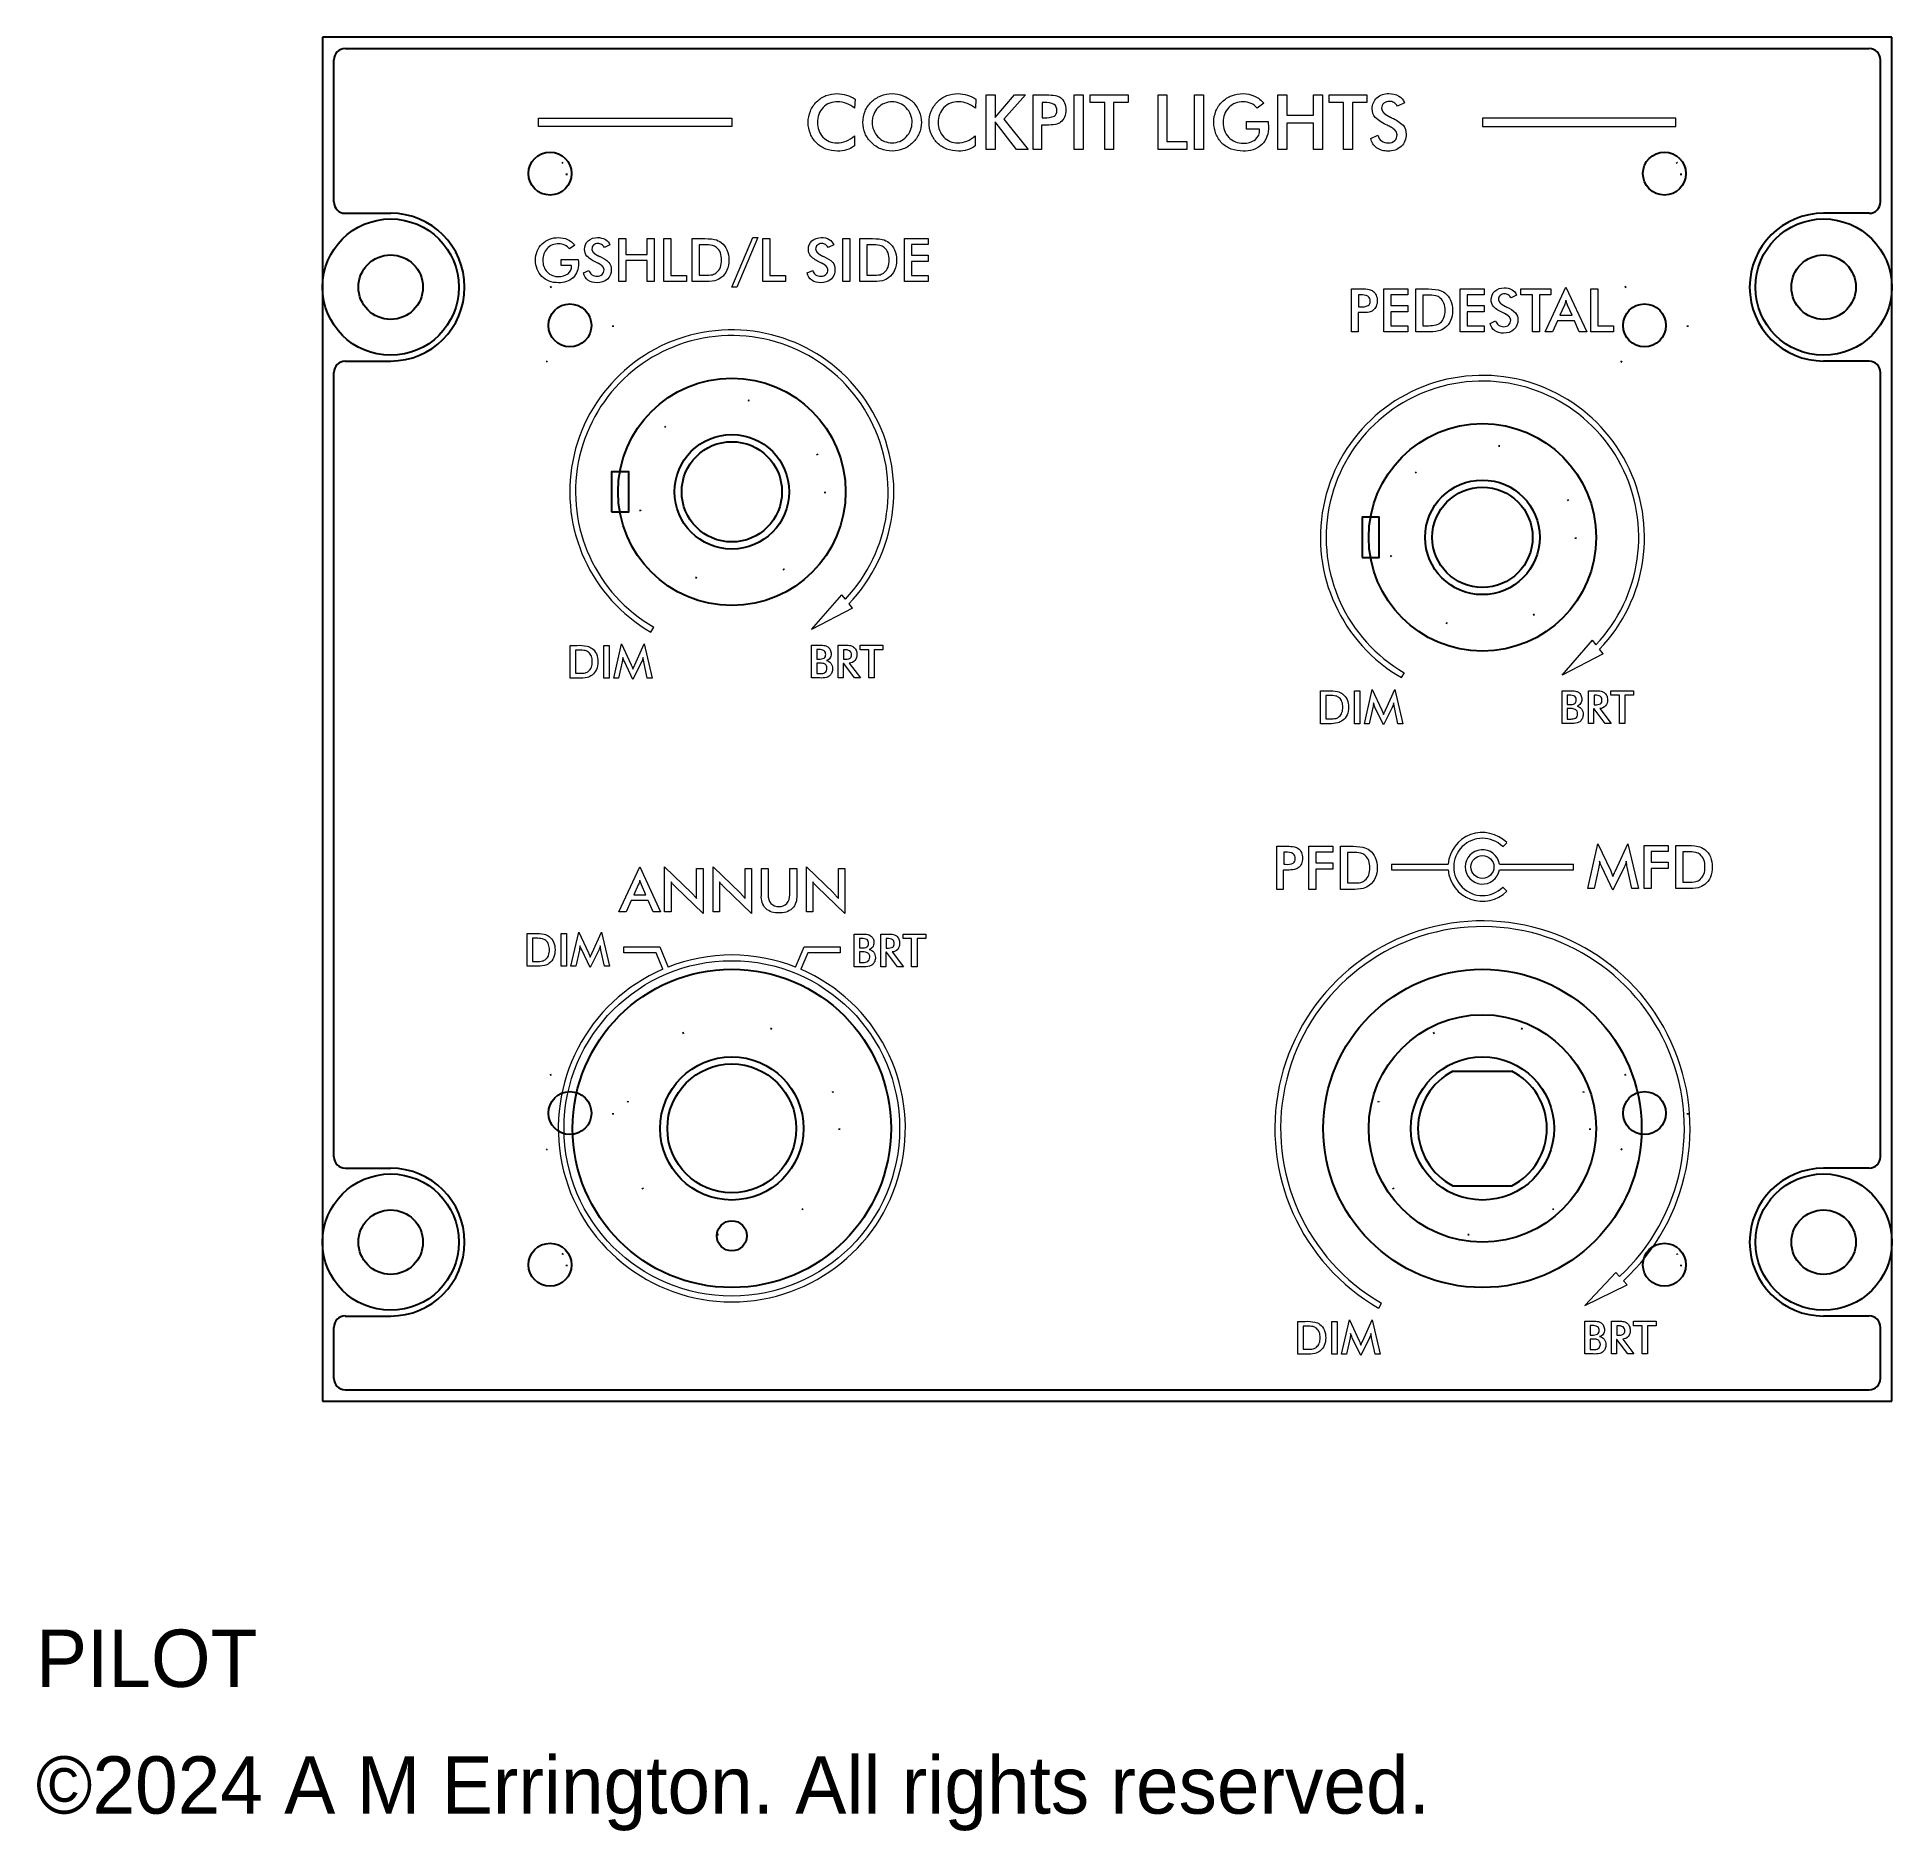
# Model space of a CAD drawing. Header units: millimetres. Extents: x -20 to 110, y -30 to 95.
import ezdxf

# ---------------------------------------------------------------- set-up
doc = ezdxf.new("R2010")
doc.units = ezdxf.units.MM
doc.linetypes.add('DOT', pattern=[6.35, 0.1, -6.25])
for name, color, linetype, lineweight, true_color in [('decal', 5, 'Continuous', 5, 0x0000ff), ('dimensions', 7, 'Continuous', 25, 0x000000), ('fascia', 6, 'Continuous', 25, 0xff00ff), ('fascia_counterbore', 3, 'DOT', 25, 0x00ff00), ('fasteners', 9, 'Continuous', 25, 0xc0c0c0), ('knobs', 9, 'Continuous', 25, 0xc0c0c0), ('plate', 1, 'Continuous', 25, 0xff0000)]:
    doc.layers.add(name, color=color, linetype=linetype, lineweight=lineweight, true_color=true_color)
doc.styles.add('textstyle12', font='')
doc.styles.add('textstyle15', font='')
doc.styles.get('textstyle12').set_extended_font_data('Arial')
doc.styles.get('textstyle15').set_extended_font_data('Arial')

msp = doc.modelspace()

# ---------------------------------------------------------------- texts
at = {"layer": 'dimensions', "char_height": 1.5, "attachment_point": 7, "line_spacing_factor": 0.8}
for s, insert, style in [('\\fIsonormD|b0|i0|c0|p0;\\H4;PILOT', (-20, -20), 'textstyle15'), ('\\fIsonormD|b0|i0|c0|p0;\\H4;©2024 A M Errington. All rights reserved.', (-20, -30), 'textstyle12')]:
    msp.add_mtext(s, dxfattribs=dict(at, insert=insert, style=style))

# ---------------------------------------------------------------- linework, layer by layer
at = {"layer": 'decal'}
for p, q in [((34.13, 53.88), (36.25, 56.31)), ((36.5, 56), (36.25, 56.31)), ((37, 55.37), (36.75, 55.68)), ((37, 55.37), (34.13, 53.88)), ((22.92, 53.7), (23.12, 54.05)), ((86.52, 50.7), (88.64, 53.14)), ((88.89, 52.82), (88.64, 53.14)), ((89.38, 52.19), (86.52, 50.7)), ((89.38, 52.19), (89.14, 52.51)), ((75.31, 50.53), (75.51, 50.87)), ((82.38, 38.72), (82.66, 39)), ((74.61, 37.51), (78.57, 37.51)), ((74.61, 37.51), (74.61, 37.11)), ((74.61, 37.11), (78.57, 37.11)), ((82.15, 37.51), (87.31, 37.51)), ((82.15, 37.11), (87.31, 37.11)), ((87.31, 37.11), (87.31, 37.51)), ((82.38, 35.89), (82.66, 35.61)), ((21.03, 31.72), (23.54, 31.72)), ((21.03, 31.32), (21.03, 31.72)), ((23.28, 31.32), (21.03, 31.32)), ((23.76, 30.16), (23.28, 31.32)), ((23.54, 31.72), (24.13, 30.31)), ((33.02, 30.31), (33.61, 31.72)), ((33.87, 31.32), (33.39, 30.16)), ((33.61, 31.72), (36.12, 31.72)), ((36.12, 31.32), (33.87, 31.32)), ((36.12, 31.72), (36.12, 31.32)), ((88.11, 6.68), (90.26, 9)), ((88.11, 6.68), (91.07, 8.12)), ((90.53, 8.71), (90.26, 9)), ((91.07, 8.12), (90.8, 8.41)), ((73.72, 6.5), (73.92, 6.85))]:
    msp.add_line(p, q, dxfattribs=at)
at = {"layer": 'decal', "flags": 128}
for points in [[(37.13, 90.28, 0.085744), (36.58, 90.62, 0.092284), (35.96, 90.73, 0.209959), (34.94, 90.33, 0.203037), (34.55, 89.29, 0.199341), (34.93, 88.27, 0.214349), (35.89, 87.87, 0.094369), (36.54, 87.99, 0.085011), (37.13, 88.35), (37.13, 87.65, -0.083496), (36.58, 87.38, -0.073416), (35.94, 87.29, -0.092981), (35.13, 87.43, -0.104586), (34.48, 87.86, -0.104288), (34.05, 88.5, -0.097034), (33.9, 89.29, -0.097658), (34.05, 90.08, -0.103616), (34.49, 90.73, -0.102862), (35.14, 91.16, -0.094748), (35.93, 91.3, -0.078134), (36.58, 91.2, -0.074043), (37.17, 90.91)], [(41.8, 89.29, -0.100906), (41.65, 88.52, -0.101489), (41.2, 87.88, -0.096049), (40.54, 87.44, -0.09817), (39.76, 87.29, -0.097994), (38.97, 87.44, -0.098528), (38.31, 87.88, -0.101604), (37.87, 88.52, -0.100745), (37.72, 89.29, -0.100099), (37.87, 90.07, -0.101089), (38.31, 90.72, -0.098773), (38.97, 91.15, -0.096578), (39.76, 91.3, -0.0969), (40.54, 91.15, -0.098454), (41.2, 90.72, -0.09945), (41.65, 90.06, -0.100584)], [(41.15, 89.29, 0.097392), (41.05, 89.84, 0.098131), (40.74, 90.31, 0.102096), (40.3, 90.62, 0.101976), (39.76, 90.73, 0.100843), (39.22, 90.62, 0.101422), (38.77, 90.31, 0.100927), (38.47, 89.85, 0.096263), (38.36, 89.29, 0.097165), (38.47, 88.75, 0.098339), (38.77, 88.29, 0.100938), (39.22, 87.97, 0.101307), (39.76, 87.87, 0.101805), (40.29, 87.97, 0.09874), (40.74, 88.29, 0.097675), (41.05, 88.75, 0.09785)], [(45.57, 90.28, 0.085744), (45.01, 90.62, 0.092284), (44.39, 90.73, 0.209959), (43.37, 90.33, 0.203037), (42.98, 89.29, 0.199341), (43.36, 88.27, 0.214349), (44.33, 87.87, 0.094369), (44.97, 87.99, 0.085011), (45.56, 88.35), (45.56, 87.65, -0.083496), (45.02, 87.38, -0.073416), (44.38, 87.29, -0.092981), (43.57, 87.43, -0.104586), (42.91, 87.86, -0.104288), (42.49, 88.5, -0.097034), (42.34, 89.29, -0.097658), (42.49, 90.08, -0.103616), (42.92, 90.73, -0.102862), (43.57, 91.16, -0.094748), (44.37, 91.3, -0.078134), (45.01, 91.2, -0.074043), (45.6, 90.91)], [(50.19, 89.11), (50.19, 87.39), (49.61, 87.39), (49.61, 91.21), (50.55, 91.21, -0.051804), (51.16, 91.17, -0.09913), (51.51, 91.02, -0.130268), (51.79, 90.66, -0.107331), (51.89, 90.16, -0.105709), (51.79, 89.66, -0.134373), (51.51, 89.3, -0.100768), (51.16, 89.15, -0.050343), (50.55, 89.11), (50.43, 89.11)], [(50.23, 89.62), (50.39, 89.62, 0.125583), (51.08, 89.73, 0.264624), (51.25, 90.12, 0.25861), (51.07, 90.55, 0.135829), (50.39, 90.68), (50.23, 90.68)], [(64.49, 89.35), (66.01, 89.35, 0.008676), (66.01, 89.24, -0.008626), (66.02, 88.99, -0.209862), (65.56, 87.74, -0.199042), (64.25, 87.29, -0.090316), (63.42, 87.43, -0.10933), (62.77, 87.85, -0.102808), (62.36, 88.5, -0.093559), (62.21, 89.29, -0.09692), (62.36, 90.09, -0.106605), (62.8, 90.74, -0.104237), (63.45, 91.15, -0.092169), (64.25, 91.3, -0.109399), (65.06, 91.13, -0.114082), (65.7, 90.63), (65.24, 90.29, 0.110535), (64.81, 90.62, 0.10737), (64.26, 90.73, 0.208556), (63.25, 90.33, 0.204449), (62.86, 89.3, 0.202447), (63.25, 88.25, 0.21045), (64.27, 87.85, 0.174136), (65.11, 88.09, 0.237714), (65.41, 88.77), (65.41, 88.82), (64.49, 88.82)], [(73.16, 88.16), (73.66, 88.39, 0.176472), (73.92, 88, 0.158635), (74.4, 87.86, 0.196906), (74.84, 88.02, 0.21468), (75, 88.43), (75, 88.43), (75, 88.43), (75, 88.44), (75, 88.44), (75, 88.44), (75, 88.44), (75, 88.45), (75, 88.45), (75, 88.45), (75, 88.45), (75, 88.46), (75, 88.46), (75, 88.46), (75, 88.47), (75, 88.47), (75, 88.47), (75, 88.47), (75, 88.48), (75, 88.48), (75, 88.48), (74.99, 88.48), (74.99, 88.49), (74.99, 88.49), (74.99, 88.49), (74.99, 88.49), (74.99, 88.5), (74.99, 88.5), (74.99, 88.5), (74.99, 88.5), (74.99, 88.51), (74.99, 88.51), (74.99, 88.51), (74.99, 88.51), (74.99, 88.52), (74.99, 88.52), (74.99, 88.52), (74.99, 88.52), (74.99, 88.53), (74.99, 88.53), (74.98, 88.53), (74.98, 88.53), (74.98, 88.54), (74.98, 88.54), (74.98, 88.54), (74.98, 88.54), (74.98, 88.55), (74.98, 88.55), (74.98, 88.55), (74.98, 88.55), (74.98, 88.56), (74.98, 88.56), (74.98, 88.56), (74.97, 88.56), (74.97, 88.57), (74.97, 88.57), (74.97, 88.57), (74.97, 88.57), (74.97, 88.58), (74.97, 88.58), (74.97, 88.58), (74.97, 88.58), (74.97, 88.59), (74.96, 88.59), (74.96, 88.59), (74.96, 88.59), (74.96, 88.6), (74.96, 88.6), (74.96, 88.6), (74.96, 88.6), (74.96, 88.61), (74.96, 88.61), (74.95, 88.61), (74.95, 88.61), (74.95, 88.62), (74.95, 88.62), (74.95, 88.62), (74.95, 88.62), (74.95, 88.63), (74.95, 88.63), (74.94, 88.63), (74.94, 88.63), (74.94, 88.64), (74.94, 88.64), (74.94, 88.64), (74.94, 88.64), (74.94, 88.65), (74.93, 88.65), (74.93, 88.65), (74.93, 88.65), (74.93, 88.66), (74.93, 88.66), (74.93, 88.66), (74.92, 88.66), (74.92, 88.67), (74.92, 88.67), (74.92, 88.67), (74.92, 88.67), (74.92, 88.68), (74.92, 88.68), (74.91, 88.68), (74.91, 88.68), (74.91, 88.68), (74.91, 88.69), (74.91, 88.69), (74.9, 88.69), (74.9, 88.69), (74.9, 88.7), (74.9, 88.7), (74.9, 88.7), (74.9, 88.7), (74.89, 88.71), (74.89, 88.71), (74.89, 88.71), (74.89, 88.71), (74.89, 88.72), (74.88, 88.72), (74.88, 88.72), (74.88, 88.72), (74.88, 88.73), (74.88, 88.73), (74.87, 88.73), (74.87, 88.73), (74.87, 88.73), (74.87, 88.74), (74.87, 88.74), (74.86, 88.74), (74.86, 88.74), (74.86, 88.75), (74.86, 88.75), (74.85, 88.75), (74.85, 88.75), (74.85, 88.76), (74.85, 88.76), (74.85, 88.76), (74.84, 88.76), (74.84, 88.77), (74.84, 88.77), (74.84, 88.77), (74.83, 88.77), (74.83, 88.77), (74.83, 88.78), (74.83, 88.78), (74.82, 88.78), (74.82, 88.78), (74.82, 88.79), (74.82, 88.79), (74.81, 88.79), (74.81, 88.79), (74.81, 88.8), (74.81, 88.8), (74.8, 88.8), (74.8, 88.8), (74.8, 88.8), (74.8, 88.81), (74.79, 88.81), (74.79, 88.81), (74.79, 88.81), (74.79, 88.82), (74.78, 88.82), (74.78, 88.82), (74.78, 88.82), (74.78, 88.83), (74.77, 88.83), (74.77, 88.83), (74.77, 88.83), (74.76, 88.83), (74.76, 88.84), (74.76, 88.84), (74.76, 88.84), (74.75, 88.84), (74.75, 88.85), (74.75, 88.85), (74.74, 88.85), (74.74, 88.85), (74.74, 88.85), (74.73, 88.86), (74.73, 88.86), (74.73, 88.86), (74.73, 88.86), (74.72, 88.87), (74.72, 88.87), (74.72, 88.87), (74.71, 88.87), (74.71, 88.87), (74.71, 88.88), (74.7, 88.88), (74.7, 88.88), (74.7, 88.88), (74.69, 88.89), (74.69, 88.89), (74.69, 88.89), (74.68, 88.89), (74.68, 88.89), (74.68, 88.9), (74.67, 88.9), (74.67, 88.9), (74.67, 88.9), (74.66, 88.91), (74.66, 88.91), (74.66, 88.91), (74.65, 88.91), (74.65, 88.91), (74.65, 88.92), (74.64, 88.92), (74.64, 88.92), (74.64, 88.92), (74.63, 88.92), (74.63, 88.93), (74.63, 88.93), (74.62, 88.93), (74.62, 88.93), (74.62, 88.94), (74.61, 88.94), (74.61, 88.94), (74.6, 88.94), (74.6, 88.94), (74.6, 88.95), (74.59, 88.95), (74.59, 88.95), (74.59, 88.95), (74.58, 88.95), (74.58, 88.96), (74.58, 88.96), (74.57, 88.96), (74.57, 88.96), (74.56, 88.97), (74.56, 88.97), (74.56, 88.97), (74.55, 88.97), (74.55, 88.97), (74.54, 88.98), (74.54, 88.98), (74.54, 88.98), (74.53, 88.98), (74.53, 88.98), (74.52, 88.99), (74.52, 88.99), (74.52, 88.99), (74.51, 88.99), (74.51, 89), (74.5, 89), (74.5, 89), (74.5, 89), (74.49, 89), (74.49, 89.01), (74.48, 89.01), (74.48, 89.01), (74.47, 89.01), (74.47, 89.01), (74.47, 89.02), (74.46, 89.02), (74.46, 89.02), (74.45, 89.02), (74.45, 89.02), (74.44, 89.03), (74.44, 89.03, 0.011833), (74.32, 89.09, -0.09438), (73.48, 89.64, -0.182248), (73.27, 90.25, -0.22012), (73.59, 91.01, -0.192709), (74.42, 91.3, -0.131494), (75.12, 91.13, -0.184076), (75.52, 90.67), (75.03, 90.42, 0.114116), (74.78, 90.68, 0.140089), (74.47, 90.76, 0.187209), (74.07, 90.63, 0.224638), (73.92, 90.28), (73.92, 90.28), (73.92, 90.28), (73.92, 90.27), (73.92, 90.27), (73.92, 90.27), (73.92, 90.27), (73.92, 90.26), (73.92, 90.26), (73.92, 90.26), (73.92, 90.26), (73.92, 90.25), (73.92, 90.25), (73.92, 90.25), (73.92, 90.25), (73.92, 90.24), (73.92, 90.24), (73.92, 90.24), (73.92, 90.23), (73.93, 90.23), (73.93, 90.23), (73.93, 90.23), (73.93, 90.22), (73.93, 90.22), (73.93, 90.22), (73.93, 90.22), (73.93, 90.21), (73.93, 90.21), (73.93, 90.21), (73.93, 90.21), (73.93, 90.2), (73.93, 90.2), (73.93, 90.2), (73.93, 90.19), (73.93, 90.19), (73.93, 90.19), (73.93, 90.19), (73.94, 90.18), (73.94, 90.18), (73.94, 90.18), (73.94, 90.18), (73.94, 90.17), (73.94, 90.17), (73.94, 90.17), (73.94, 90.17), (73.94, 90.16), (73.94, 90.16), (73.94, 90.16), (73.94, 90.16), (73.95, 90.15), (73.95, 90.15), (73.95, 90.15), (73.95, 90.14), (73.95, 90.14), (73.95, 90.14), (73.95, 90.14), (73.95, 90.13), (73.95, 90.13), (73.95, 90.13), (73.96, 90.13), (73.96, 90.12), (73.96, 90.12), (73.96, 90.12), (73.96, 90.12), (73.96, 90.11), (73.96, 90.11), (73.96, 90.11), (73.97, 90.11), (73.97, 90.1), (73.97, 90.1), (73.97, 90.1), (73.97, 90.1), (73.97, 90.09), (73.97, 90.09), (73.98, 90.09), (73.98, 90.08), (73.98, 90.08), (73.98, 90.08), (73.98, 90.08), (73.98, 90.07), (73.98, 90.07), (73.99, 90.07), (73.99, 90.07), (73.99, 90.06), (73.99, 90.06), (73.99, 90.06), (73.99, 90.06), (74, 90.05), (74, 90.05), (74, 90.05), (74, 90.05), (74, 90.04), (74.01, 90.04), (74.01, 90.04), (74.01, 90.04), (74.01, 90.03), (74.01, 90.03), (74.01, 90.03), (74.02, 90.03), (74.02, 90.02), (74.02, 90.02), (74.02, 90.02), (74.02, 90.02), (74.03, 90.01), (74.03, 90.01), (74.03, 90.01), (74.03, 90.01), (74.03, 90), (74.04, 90), (74.04, 90), (74.04, 90), (74.04, 89.99), (74.05, 89.99), (74.05, 89.99), (74.05, 89.99), (74.05, 89.98), (74.05, 89.98), (74.06, 89.98), (74.06, 89.98), (74.06, 89.97), (74.06, 89.97), (74.07, 89.97), (74.07, 89.97), (74.07, 89.96), (74.07, 89.96), (74.08, 89.96), (74.08, 89.96), (74.08, 89.95), (74.08, 89.95), (74.09, 89.95), (74.09, 89.95), (74.09, 89.94), (74.09, 89.94), (74.1, 89.94), (74.1, 89.94), (74.1, 89.93), (74.1, 89.93), (74.11, 89.93), (74.11, 89.93), (74.11, 89.92), (74.11, 89.92), (74.12, 89.92), (74.12, 89.92), (74.12, 89.91), (74.13, 89.91), (74.13, 89.91), (74.13, 89.91), (74.13, 89.9), (74.14, 89.9), (74.14, 89.9), (74.14, 89.9), (74.15, 89.89), (74.15, 89.89), (74.15, 89.89), (74.16, 89.89), (74.16, 89.88), (74.16, 89.88), (74.16, 89.88), (74.17, 89.88), (74.17, 89.87), (74.17, 89.87), (74.18, 89.87), (74.18, 89.87), (74.18, 89.86), (74.19, 89.86), (74.19, 89.86), (74.19, 89.86), (74.2, 89.85), (74.2, 89.85), (74.2, 89.85), (74.21, 89.85), (74.21, 89.84), (74.21, 89.84), (74.22, 89.84), (74.22, 89.84), (74.22, 89.83), (74.23, 89.83), (74.23, 89.83), (74.23, 89.83), (74.24, 89.82), (74.24, 89.82), (74.24, 89.82), (74.25, 89.82), (74.25, 89.81), (74.26, 89.81), (74.26, 89.81), (74.26, 89.81), (74.27, 89.8), (74.27, 89.8), (74.27, 89.8), (74.28, 89.8), (74.28, 89.8), (74.29, 89.79), (74.29, 89.79), (74.29, 89.79), (74.3, 89.79), (74.3, 89.78), (74.3, 89.78), (74.31, 89.78), (74.31, 89.78), (74.32, 89.77), (74.32, 89.77), (74.32, 89.77), (74.33, 89.77), (74.33, 89.76), (74.34, 89.76), (74.34, 89.76), (74.34, 89.76), (74.35, 89.75), (74.35, 89.75), (74.36, 89.75), (74.36, 89.75), (74.37, 89.74), (74.37, 89.74), (74.37, 89.74), (74.38, 89.74), (74.38, 89.74), (74.39, 89.73), (74.39, 89.73), (74.39, 89.73), (74.4, 89.73), (74.4, 89.72), (74.41, 89.72), (74.41, 89.72), (74.42, 89.72), (74.42, 89.71), (74.43, 89.71), (74.43, 89.71), (74.43, 89.71), (74.44, 89.7), (74.44, 89.7), (74.45, 89.7), (74.45, 89.7), (74.46, 89.69), (74.46, 89.69), (74.47, 89.69), (74.47, 89.69), (74.48, 89.69), (74.48, 89.68), (74.49, 89.68), (74.49, 89.68), (74.49, 89.68), (74.5, 89.67), (74.5, 89.67), (74.51, 89.67), (74.51, 89.67), (74.52, 89.66), (74.52, 89.66), (74.53, 89.66), (74.53, 89.66), (74.54, 89.66), (74.54, 89.65), (74.55, 89.65), (74.55, 89.65), (74.56, 89.65), (74.56, 89.64), (74.57, 89.64, 0.003717), (74.65, 89.6, -0.102063), (75.42, 89.09, -0.182822), (75.63, 88.47, -0.215982), (75.29, 87.61, -0.195414), (74.37, 87.29, -0.159365), (73.57, 87.52, -0.187663)], [(16.66, 79.72), (17.85, 79.72, 0.008676), (17.86, 79.63, -0.008626), (17.86, 79.43, -0.209862), (17.5, 78.45, -0.199042), (16.47, 78.1, -0.090316), (15.81, 78.21, -0.10933), (15.31, 78.53, -0.102808), (14.98, 79.05, -0.093559), (14.87, 79.67, -0.09692), (14.98, 80.3, -0.106605), (15.33, 80.81, -0.104237), (15.84, 81.14, -0.092169), (16.47, 81.25, -0.109399), (17.11, 81.12, -0.114082), (17.61, 80.73), (17.25, 80.46, 0.110535), (16.91, 80.72, 0.10737), (16.48, 80.81, 0.208556), (15.68, 80.49, 0.204449), (15.38, 79.68, 0.202447), (15.68, 78.85, 0.21045), (16.49, 78.53, 0.174136), (17.14, 78.73, 0.237714), (17.39, 79.26), (17.39, 79.3), (16.66, 79.3)], [(18.21, 78.78), (18.6, 78.96, 0.176472), (18.8, 78.65, 0.158635), (19.18, 78.55, 0.196906), (19.52, 78.67, 0.21468), (19.65, 78.99), (19.65, 78.99), (19.65, 79), (19.65, 79), (19.65, 79), (19.65, 79), (19.65, 79.01), (19.65, 79.01), (19.65, 79.01), (19.65, 79.01), (19.65, 79.01), (19.65, 79.02), (19.65, 79.02), (19.65, 79.02), (19.65, 79.02), (19.65, 79.02), (19.65, 79.03), (19.65, 79.03), (19.65, 79.03), (19.65, 79.03), (19.65, 79.03), (19.65, 79.04), (19.65, 79.04), (19.65, 79.04), (19.65, 79.04), (19.65, 79.04), (19.65, 79.05), (19.65, 79.05), (19.65, 79.05), (19.65, 79.05), (19.65, 79.05), (19.65, 79.06), (19.65, 79.06), (19.65, 79.06), (19.65, 79.06), (19.65, 79.06), (19.64, 79.07), (19.64, 79.07), (19.64, 79.07), (19.64, 79.07), (19.64, 79.07), (19.64, 79.08), (19.64, 79.08), (19.64, 79.08), (19.64, 79.08), (19.64, 79.08), (19.64, 79.09), (19.64, 79.09), (19.64, 79.09), (19.64, 79.09), (19.64, 79.09), (19.64, 79.1), (19.64, 79.1), (19.63, 79.1), (19.63, 79.1), (19.63, 79.1), (19.63, 79.11), (19.63, 79.11), (19.63, 79.11), (19.63, 79.11), (19.63, 79.11), (19.63, 79.12), (19.63, 79.12), (19.63, 79.12), (19.63, 79.12), (19.62, 79.12), (19.62, 79.13), (19.62, 79.13), (19.62, 79.13), (19.62, 79.13), (19.62, 79.13), (19.62, 79.14), (19.62, 79.14), (19.62, 79.14), (19.62, 79.14), (19.62, 79.14), (19.61, 79.14), (19.61, 79.15), (19.61, 79.15), (19.61, 79.15), (19.61, 79.15), (19.61, 79.15), (19.61, 79.16), (19.61, 79.16), (19.61, 79.16), (19.6, 79.16), (19.6, 79.16), (19.6, 79.17), (19.6, 79.17), (19.6, 79.17), (19.6, 79.17), (19.6, 79.17), (19.6, 79.18), (19.6, 79.18), (19.59, 79.18), (19.59, 79.18), (19.59, 79.18), (19.59, 79.19), (19.59, 79.19), (19.59, 79.19), (19.59, 79.19), (19.58, 79.19), (19.58, 79.19), (19.58, 79.2), (19.58, 79.2), (19.58, 79.2), (19.58, 79.2), (19.58, 79.2), (19.58, 79.21), (19.57, 79.21), (19.57, 79.21), (19.57, 79.21), (19.57, 79.21), (19.57, 79.22), (19.57, 79.22), (19.56, 79.22), (19.56, 79.22), (19.56, 79.22), (19.56, 79.22), (19.56, 79.23), (19.56, 79.23), (19.56, 79.23), (19.55, 79.23), (19.55, 79.23), (19.55, 79.24), (19.55, 79.24), (19.55, 79.24), (19.55, 79.24), (19.54, 79.24), (19.54, 79.25), (19.54, 79.25), (19.54, 79.25), (19.54, 79.25), (19.53, 79.25), (19.53, 79.25), (19.53, 79.26), (19.53, 79.26), (19.53, 79.26), (19.53, 79.26), (19.52, 79.26), (19.52, 79.27), (19.52, 79.27), (19.52, 79.27), (19.52, 79.27), (19.51, 79.27), (19.51, 79.27), (19.51, 79.28), (19.51, 79.28), (19.51, 79.28), (19.5, 79.28), (19.5, 79.28), (19.5, 79.29), (19.5, 79.29), (19.5, 79.29), (19.49, 79.29), (19.49, 79.29), (19.49, 79.29), (19.49, 79.3), (19.49, 79.3), (19.48, 79.3), (19.48, 79.3), (19.48, 79.3), (19.48, 79.3), (19.48, 79.31), (19.47, 79.31), (19.47, 79.31), (19.47, 79.31), (19.47, 79.31), (19.46, 79.32), (19.46, 79.32), (19.46, 79.32), (19.46, 79.32), (19.45, 79.32), (19.45, 79.32), (19.45, 79.33), (19.45, 79.33), (19.45, 79.33), (19.44, 79.33), (19.44, 79.33), (19.44, 79.34), (19.44, 79.34), (19.43, 79.34), (19.43, 79.34), (19.43, 79.34), (19.43, 79.34), (19.42, 79.35), (19.42, 79.35), (19.42, 79.35), (19.42, 79.35), (19.41, 79.35), (19.41, 79.35), (19.41, 79.36), (19.41, 79.36), (19.4, 79.36), (19.4, 79.36), (19.4, 79.36), (19.4, 79.36), (19.39, 79.37), (19.39, 79.37), (19.39, 79.37), (19.39, 79.37), (19.38, 79.37), (19.38, 79.37), (19.38, 79.38), (19.37, 79.38), (19.37, 79.38), (19.37, 79.38), (19.37, 79.38), (19.36, 79.39), (19.36, 79.39), (19.36, 79.39), (19.35, 79.39), (19.35, 79.39), (19.35, 79.39), (19.35, 79.4), (19.34, 79.4), (19.34, 79.4), (19.34, 79.4), (19.33, 79.4), (19.33, 79.4), (19.33, 79.41), (19.33, 79.41), (19.32, 79.41), (19.32, 79.41), (19.32, 79.41), (19.31, 79.41), (19.31, 79.42), (19.31, 79.42), (19.3, 79.42), (19.3, 79.42), (19.3, 79.42), (19.3, 79.42), (19.29, 79.43), (19.29, 79.43), (19.29, 79.43), (19.28, 79.43), (19.28, 79.43), (19.28, 79.43), (19.27, 79.44), (19.27, 79.44), (19.27, 79.44), (19.26, 79.44), (19.26, 79.44), (19.26, 79.44), (19.25, 79.45), (19.25, 79.45), (19.25, 79.45), (19.24, 79.45), (19.24, 79.45), (19.24, 79.45), (19.23, 79.46), (19.23, 79.46), (19.23, 79.46), (19.22, 79.46), (19.22, 79.46), (19.22, 79.46), (19.21, 79.46, 0.011833), (19.12, 79.51, -0.09438), (18.46, 79.95, -0.182248), (18.29, 80.43, -0.22012), (18.54, 81.02, -0.192709), (19.2, 81.25, -0.131494), (19.75, 81.12, -0.184076), (20.06, 80.75), (19.68, 80.56, 0.114116), (19.48, 80.76, 0.140089), (19.23, 80.83, 0.187209), (18.92, 80.73, 0.224638), (18.81, 80.45), (18.81, 80.45), (18.81, 80.45), (18.81, 80.45), (18.81, 80.44), (18.81, 80.44), (18.81, 80.44), (18.81, 80.44), (18.81, 80.44), (18.81, 80.43), (18.81, 80.43), (18.81, 80.43), (18.81, 80.43), (18.81, 80.43), (18.81, 80.42), (18.81, 80.42), (18.81, 80.42), (18.81, 80.42), (18.81, 80.41), (18.81, 80.41), (18.81, 80.41), (18.81, 80.41), (18.81, 80.41), (18.81, 80.4), (18.81, 80.4), (18.81, 80.4), (18.81, 80.4), (18.81, 80.4), (18.81, 80.39), (18.81, 80.39), (18.81, 80.39), (18.81, 80.39), (18.81, 80.39), (18.81, 80.38), (18.81, 80.38), (18.81, 80.38), (18.82, 80.38), (18.82, 80.38), (18.82, 80.37), (18.82, 80.37), (18.82, 80.37), (18.82, 80.37), (18.82, 80.36), (18.82, 80.36), (18.82, 80.36), (18.82, 80.36), (18.82, 80.36), (18.82, 80.35), (18.82, 80.35), (18.82, 80.35), (18.82, 80.35), (18.83, 80.35), (18.83, 80.34), (18.83, 80.34), (18.83, 80.34), (18.83, 80.34), (18.83, 80.34), (18.83, 80.33), (18.83, 80.33), (18.83, 80.33), (18.83, 80.33), (18.83, 80.33), (18.84, 80.32), (18.84, 80.32), (18.84, 80.32), (18.84, 80.32), (18.84, 80.32), (18.84, 80.31), (18.84, 80.31), (18.84, 80.31), (18.84, 80.31), (18.84, 80.31), (18.85, 80.3), (18.85, 80.3), (18.85, 80.3), (18.85, 80.3), (18.85, 80.29), (18.85, 80.29), (18.85, 80.29), (18.85, 80.29), (18.85, 80.29), (18.86, 80.28), (18.86, 80.28), (18.86, 80.28), (18.86, 80.28), (18.86, 80.28), (18.86, 80.27), (18.86, 80.27), (18.87, 80.27), (18.87, 80.27), (18.87, 80.27), (18.87, 80.26), (18.87, 80.26), (18.87, 80.26), (18.87, 80.26), (18.88, 80.26), (18.88, 80.25), (18.88, 80.25), (18.88, 80.25), (18.88, 80.25), (18.88, 80.25), (18.88, 80.24), (18.89, 80.24), (18.89, 80.24), (18.89, 80.24), (18.89, 80.24), (18.89, 80.23), (18.89, 80.23), (18.9, 80.23), (18.9, 80.23), (18.9, 80.23), (18.9, 80.22), (18.9, 80.22), (18.9, 80.22), (18.91, 80.22), (18.91, 80.22), (18.91, 80.21), (18.91, 80.21), (18.91, 80.21), (18.92, 80.21), (18.92, 80.21), (18.92, 80.2), (18.92, 80.2), (18.92, 80.2), (18.92, 80.2), (18.93, 80.2), (18.93, 80.19), (18.93, 80.19), (18.93, 80.19), (18.93, 80.19), (18.94, 80.19), (18.94, 80.18), (18.94, 80.18), (18.94, 80.18), (18.94, 80.18), (18.95, 80.18), (18.95, 80.18), (18.95, 80.17), (18.95, 80.17), (18.96, 80.17), (18.96, 80.17), (18.96, 80.17), (18.96, 80.16), (18.96, 80.16), (18.97, 80.16), (18.97, 80.16), (18.97, 80.16), (18.97, 80.15), (18.98, 80.15), (18.98, 80.15), (18.98, 80.15), (18.98, 80.15), (18.98, 80.14), (18.99, 80.14), (18.99, 80.14), (18.99, 80.14), (18.99, 80.14), (19, 80.13), (19, 80.13), (19, 80.13), (19, 80.13), (19.01, 80.13), (19.01, 80.12), (19.01, 80.12), (19.01, 80.12), (19.02, 80.12), (19.02, 80.12), (19.02, 80.11), (19.02, 80.11), (19.03, 80.11), (19.03, 80.11), (19.03, 80.11), (19.04, 80.11), (19.04, 80.1), (19.04, 80.1), (19.04, 80.1), (19.05, 80.1), (19.05, 80.1), (19.05, 80.09), (19.05, 80.09), (19.06, 80.09), (19.06, 80.09), (19.06, 80.09), (19.07, 80.08), (19.07, 80.08), (19.07, 80.08), (19.07, 80.08), (19.08, 80.08), (19.08, 80.07), (19.08, 80.07), (19.09, 80.07), (19.09, 80.07), (19.09, 80.07), (19.09, 80.06), (19.1, 80.06), (19.1, 80.06), (19.1, 80.06), (19.11, 80.06), (19.11, 80.06), (19.11, 80.05), (19.12, 80.05), (19.12, 80.05), (19.12, 80.05), (19.13, 80.05), (19.13, 80.04), (19.13, 80.04), (19.13, 80.04), (19.14, 80.04), (19.14, 80.04), (19.14, 80.03), (19.15, 80.03), (19.15, 80.03), (19.15, 80.03), (19.16, 80.03), (19.16, 80.03), (19.16, 80.02), (19.17, 80.02), (19.17, 80.02), (19.17, 80.02), (19.18, 80.02), (19.18, 80.01), (19.18, 80.01), (19.19, 80.01), (19.19, 80.01), (19.2, 80.01), (19.2, 80), (19.2, 80), (19.21, 80), (19.21, 80), (19.21, 80), (19.22, 80), (19.22, 79.99), (19.22, 79.99), (19.23, 79.99), (19.23, 79.99), (19.23, 79.99), (19.24, 79.98), (19.24, 79.98), (19.25, 79.98), (19.25, 79.98), (19.25, 79.98), (19.26, 79.98), (19.26, 79.97), (19.26, 79.97), (19.27, 79.97), (19.27, 79.97), (19.28, 79.97), (19.28, 79.96), (19.28, 79.96), (19.29, 79.96), (19.29, 79.96), (19.29, 79.96), (19.3, 79.95), (19.3, 79.95), (19.31, 79.95), (19.31, 79.95), (19.31, 79.95, 0.003717), (19.38, 79.92, -0.102063), (19.99, 79.52, -0.182822), (20.15, 79.03, -0.215982), (19.89, 78.35, -0.195414), (19.16, 78.1, -0.159365), (18.53, 78.27, -0.187663)], [(25.81, 78.18), (25.81, 81.18), (26.47, 81.18, -0.052809), (27.37, 81.12, -0.105002), (27.83, 80.9, -0.130749), (28.23, 80.39, -0.102611), (28.36, 79.68, -0.103493), (28.23, 78.97, -0.128481), (27.83, 78.46, -0.102624), (27.38, 78.24, -0.057415), (26.6, 78.18), (26.47, 78.18)], [(26.3, 78.62), (26.71, 78.62, 0.060362), (27.22, 78.66, 0.113119), (27.51, 78.82, 0.12455), (27.77, 79.18, 0.093997), (27.85, 79.68, 0.093997), (27.77, 80.19, 0.12455), (27.51, 80.55, 0.113921), (27.21, 80.7, 0.056706), (26.65, 80.75), (26.48, 80.75), (26.3, 80.75)], [(33.83, 78.78), (34.22, 78.96, 0.176472), (34.42, 78.65, 0.158635), (34.8, 78.55, 0.196906), (35.14, 78.67, 0.21468), (35.27, 78.99), (35.27, 78.99), (35.27, 79), (35.27, 79), (35.27, 79), (35.27, 79), (35.27, 79.01), (35.27, 79.01), (35.27, 79.01), (35.27, 79.01), (35.27, 79.01), (35.27, 79.02), (35.27, 79.02), (35.27, 79.02), (35.27, 79.02), (35.27, 79.02), (35.27, 79.03), (35.27, 79.03), (35.27, 79.03), (35.27, 79.03), (35.27, 79.03), (35.27, 79.04), (35.27, 79.04), (35.27, 79.04), (35.27, 79.04), (35.27, 79.04), (35.27, 79.05), (35.27, 79.05), (35.27, 79.05), (35.27, 79.05), (35.27, 79.05), (35.27, 79.06), (35.26, 79.06), (35.26, 79.06), (35.26, 79.06), (35.26, 79.06), (35.26, 79.07), (35.26, 79.07), (35.26, 79.07), (35.26, 79.07), (35.26, 79.07), (35.26, 79.08), (35.26, 79.08), (35.26, 79.08), (35.26, 79.08), (35.26, 79.08), (35.26, 79.09), (35.26, 79.09), (35.26, 79.09), (35.26, 79.09), (35.26, 79.09), (35.25, 79.1), (35.25, 79.1), (35.25, 79.1), (35.25, 79.1), (35.25, 79.1), (35.25, 79.11), (35.25, 79.11), (35.25, 79.11), (35.25, 79.11), (35.25, 79.11), (35.25, 79.12), (35.25, 79.12), (35.25, 79.12), (35.24, 79.12), (35.24, 79.12), (35.24, 79.13), (35.24, 79.13), (35.24, 79.13), (35.24, 79.13), (35.24, 79.13), (35.24, 79.14), (35.24, 79.14), (35.24, 79.14), (35.24, 79.14), (35.23, 79.14), (35.23, 79.14), (35.23, 79.15), (35.23, 79.15), (35.23, 79.15), (35.23, 79.15), (35.23, 79.15), (35.23, 79.16), (35.23, 79.16), (35.22, 79.16), (35.22, 79.16), (35.22, 79.16), (35.22, 79.17), (35.22, 79.17), (35.22, 79.17), (35.22, 79.17), (35.22, 79.17), (35.22, 79.18), (35.21, 79.18), (35.21, 79.18), (35.21, 79.18), (35.21, 79.18), (35.21, 79.19), (35.21, 79.19), (35.21, 79.19), (35.2, 79.19), (35.2, 79.19), (35.2, 79.19), (35.2, 79.2), (35.2, 79.2), (35.2, 79.2), (35.2, 79.2), (35.2, 79.2), (35.19, 79.21), (35.19, 79.21), (35.19, 79.21), (35.19, 79.21), (35.19, 79.21), (35.19, 79.22), (35.18, 79.22), (35.18, 79.22), (35.18, 79.22), (35.18, 79.22), (35.18, 79.22), (35.18, 79.23), (35.18, 79.23), (35.17, 79.23), (35.17, 79.23), (35.17, 79.23), (35.17, 79.24), (35.17, 79.24), (35.17, 79.24), (35.16, 79.24), (35.16, 79.24), (35.16, 79.25), (35.16, 79.25), (35.16, 79.25), (35.15, 79.25), (35.15, 79.25), (35.15, 79.25), (35.15, 79.26), (35.15, 79.26), (35.15, 79.26), (35.14, 79.26), (35.14, 79.26), (35.14, 79.27), (35.14, 79.27), (35.14, 79.27), (35.13, 79.27), (35.13, 79.27), (35.13, 79.27), (35.13, 79.28), (35.13, 79.28), (35.12, 79.28), (35.12, 79.28), (35.12, 79.28), (35.12, 79.29), (35.12, 79.29), (35.11, 79.29), (35.11, 79.29), (35.11, 79.29), (35.11, 79.29), (35.11, 79.3), (35.1, 79.3), (35.1, 79.3), (35.1, 79.3), (35.1, 79.3), (35.1, 79.3), (35.09, 79.31), (35.09, 79.31), (35.09, 79.31), (35.09, 79.31), (35.08, 79.31), (35.08, 79.32), (35.08, 79.32), (35.08, 79.32), (35.08, 79.32), (35.07, 79.32), (35.07, 79.32), (35.07, 79.33), (35.07, 79.33), (35.06, 79.33), (35.06, 79.33), (35.06, 79.33), (35.06, 79.34), (35.05, 79.34), (35.05, 79.34), (35.05, 79.34), (35.05, 79.34), (35.04, 79.34), (35.04, 79.35), (35.04, 79.35), (35.04, 79.35), (35.03, 79.35), (35.03, 79.35), (35.03, 79.35), (35.03, 79.36), (35.02, 79.36), (35.02, 79.36), (35.02, 79.36), (35.02, 79.36), (35.01, 79.36), (35.01, 79.37), (35.01, 79.37), (35.01, 79.37), (35, 79.37), (35, 79.37), (35, 79.37), (35, 79.38), (34.99, 79.38), (34.99, 79.38), (34.99, 79.38), (34.98, 79.38), (34.98, 79.39), (34.98, 79.39), (34.98, 79.39), (34.97, 79.39), (34.97, 79.39), (34.97, 79.39), (34.96, 79.4), (34.96, 79.4), (34.96, 79.4), (34.96, 79.4), (34.95, 79.4), (34.95, 79.4), (34.95, 79.41), (34.94, 79.41), (34.94, 79.41), (34.94, 79.41), (34.94, 79.41), (34.93, 79.41), (34.93, 79.42), (34.93, 79.42), (34.92, 79.42), (34.92, 79.42), (34.92, 79.42), (34.91, 79.42), (34.91, 79.43), (34.91, 79.43), (34.9, 79.43), (34.9, 79.43), (34.9, 79.43), (34.9, 79.43), (34.89, 79.44), (34.89, 79.44), (34.89, 79.44), (34.88, 79.44), (34.88, 79.44), (34.88, 79.44), (34.87, 79.45), (34.87, 79.45), (34.87, 79.45), (34.86, 79.45), (34.86, 79.45), (34.86, 79.45), (34.85, 79.46), (34.85, 79.46), (34.85, 79.46), (34.84, 79.46), (34.84, 79.46), (34.84, 79.46), (34.83, 79.46, 0.011833), (34.74, 79.51, -0.09438), (34.08, 79.95, -0.182248), (33.91, 80.43, -0.22012), (34.16, 81.02, -0.192709), (34.81, 81.25, -0.131494), (35.37, 81.12, -0.184076), (35.68, 80.75), (35.3, 80.56, 0.114116), (35.1, 80.76, 0.140089), (34.85, 80.83, 0.187209), (34.54, 80.73, 0.224638), (34.42, 80.45), (34.42, 80.45), (34.42, 80.45), (34.42, 80.45), (34.42, 80.44), (34.42, 80.44), (34.42, 80.44), (34.42, 80.44), (34.42, 80.44), (34.42, 80.43), (34.42, 80.43), (34.42, 80.43), (34.42, 80.43), (34.43, 80.43), (34.43, 80.42), (34.43, 80.42), (34.43, 80.42), (34.43, 80.42), (34.43, 80.41), (34.43, 80.41), (34.43, 80.41), (34.43, 80.41), (34.43, 80.41), (34.43, 80.4), (34.43, 80.4), (34.43, 80.4), (34.43, 80.4), (34.43, 80.4), (34.43, 80.39), (34.43, 80.39), (34.43, 80.39), (34.43, 80.39), (34.43, 80.39), (34.43, 80.38), (34.43, 80.38), (34.43, 80.38), (34.43, 80.38), (34.43, 80.38), (34.44, 80.37), (34.44, 80.37), (34.44, 80.37), (34.44, 80.37), (34.44, 80.36), (34.44, 80.36), (34.44, 80.36), (34.44, 80.36), (34.44, 80.36), (34.44, 80.35), (34.44, 80.35), (34.44, 80.35), (34.44, 80.35), (34.44, 80.35), (34.44, 80.34), (34.45, 80.34), (34.45, 80.34), (34.45, 80.34), (34.45, 80.34), (34.45, 80.33), (34.45, 80.33), (34.45, 80.33), (34.45, 80.33), (34.45, 80.33), (34.45, 80.32), (34.45, 80.32), (34.46, 80.32), (34.46, 80.32), (34.46, 80.32), (34.46, 80.31), (34.46, 80.31), (34.46, 80.31), (34.46, 80.31), (34.46, 80.31), (34.46, 80.3), (34.47, 80.3), (34.47, 80.3), (34.47, 80.3), (34.47, 80.29), (34.47, 80.29), (34.47, 80.29), (34.47, 80.29), (34.47, 80.29), (34.47, 80.28), (34.48, 80.28), (34.48, 80.28), (34.48, 80.28), (34.48, 80.28), (34.48, 80.27), (34.48, 80.27), (34.48, 80.27), (34.49, 80.27), (34.49, 80.27), (34.49, 80.26), (34.49, 80.26), (34.49, 80.26), (34.49, 80.26), (34.49, 80.26), (34.5, 80.25), (34.5, 80.25), (34.5, 80.25), (34.5, 80.25), (34.5, 80.25), (34.5, 80.24), (34.5, 80.24), (34.51, 80.24), (34.51, 80.24), (34.51, 80.24), (34.51, 80.23), (34.51, 80.23), (34.51, 80.23), (34.52, 80.23), (34.52, 80.23), (34.52, 80.22), (34.52, 80.22), (34.52, 80.22), (34.52, 80.22), (34.53, 80.22), (34.53, 80.21), (34.53, 80.21), (34.53, 80.21), (34.53, 80.21), (34.54, 80.21), (34.54, 80.2), (34.54, 80.2), (34.54, 80.2), (34.54, 80.2), (34.55, 80.2), (34.55, 80.19), (34.55, 80.19), (34.55, 80.19), (34.55, 80.19), (34.56, 80.19), (34.56, 80.18), (34.56, 80.18), (34.56, 80.18), (34.56, 80.18), (34.57, 80.18), (34.57, 80.18), (34.57, 80.17), (34.57, 80.17), (34.57, 80.17), (34.58, 80.17), (34.58, 80.17), (34.58, 80.16), (34.58, 80.16), (34.58, 80.16), (34.59, 80.16), (34.59, 80.16), (34.59, 80.15), (34.59, 80.15), (34.6, 80.15), (34.6, 80.15), (34.6, 80.15), (34.6, 80.14), (34.61, 80.14), (34.61, 80.14), (34.61, 80.14), (34.61, 80.14), (34.62, 80.13), (34.62, 80.13), (34.62, 80.13), (34.62, 80.13), (34.63, 80.13), (34.63, 80.12), (34.63, 80.12), (34.63, 80.12), (34.64, 80.12), (34.64, 80.12), (34.64, 80.11), (34.64, 80.11), (34.65, 80.11), (34.65, 80.11), (34.65, 80.11), (34.65, 80.11), (34.66, 80.1), (34.66, 80.1), (34.66, 80.1), (34.66, 80.1), (34.67, 80.1), (34.67, 80.09), (34.67, 80.09), (34.68, 80.09), (34.68, 80.09), (34.68, 80.09), (34.68, 80.08), (34.69, 80.08), (34.69, 80.08), (34.69, 80.08), (34.7, 80.08), (34.7, 80.07), (34.7, 80.07), (34.7, 80.07), (34.71, 80.07), (34.71, 80.07), (34.71, 80.06), (34.72, 80.06), (34.72, 80.06), (34.72, 80.06), (34.73, 80.06), (34.73, 80.06), (34.73, 80.05), (34.73, 80.05), (34.74, 80.05), (34.74, 80.05), (34.74, 80.05), (34.75, 80.04), (34.75, 80.04), (34.75, 80.04), (34.76, 80.04), (34.76, 80.04), (34.76, 80.03), (34.77, 80.03), (34.77, 80.03), (34.77, 80.03), (34.78, 80.03), (34.78, 80.03), (34.78, 80.02), (34.79, 80.02), (34.79, 80.02), (34.79, 80.02), (34.8, 80.02), (34.8, 80.01), (34.8, 80.01), (34.81, 80.01), (34.81, 80.01), (34.81, 80.01), (34.82, 80), (34.82, 80), (34.82, 80), (34.83, 80), (34.83, 80), (34.83, 80), (34.84, 79.99), (34.84, 79.99), (34.85, 79.99), (34.85, 79.99), (34.85, 79.99), (34.86, 79.98), (34.86, 79.98), (34.86, 79.98), (34.87, 79.98), (34.87, 79.98), (34.88, 79.98), (34.88, 79.97), (34.88, 79.97), (34.89, 79.97), (34.89, 79.97), (34.89, 79.97), (34.9, 79.96), (34.9, 79.96), (34.91, 79.96), (34.91, 79.96), (34.91, 79.96), (34.92, 79.95), (34.92, 79.95), (34.93, 79.95), (34.93, 79.95), (34.93, 79.95, 0.003717), (34.99, 79.92, -0.102063), (35.61, 79.52, -0.182822), (35.77, 79.03, -0.215982), (35.5, 78.35, -0.195414), (34.78, 78.1, -0.159365), (34.15, 78.27, -0.187663)], [(37.51, 78.18), (37.51, 81.18), (38.17, 81.18, -0.052809), (39.07, 81.12, -0.105002), (39.53, 80.9, -0.130749), (39.93, 80.39, -0.102611), (40.06, 79.68, -0.103493), (39.93, 78.97, -0.128481), (39.53, 78.46, -0.102624), (39.08, 78.24, -0.057415), (38.3, 78.18), (38.17, 78.18)], [(38, 78.62), (38.41, 78.62, 0.060362), (38.92, 78.66, 0.113119), (39.21, 78.82, 0.12455), (39.47, 79.18, 0.093997), (39.55, 79.68, 0.093997), (39.47, 80.19, 0.12455), (39.21, 80.55, 0.113921), (38.91, 80.7, 0.056706), (38.35, 80.75), (38.17, 80.75), (38, 80.75)], [(81.49, 75.26), (81.88, 75.44, 0.176472), (82.08, 75.14, 0.158635), (82.46, 75.03, 0.196906), (82.8, 75.15, 0.21468), (82.93, 75.48), (82.93, 75.48), (82.93, 75.48), (82.93, 75.48), (82.93, 75.49), (82.93, 75.49), (82.93, 75.49), (82.93, 75.49), (82.93, 75.49), (82.93, 75.5), (82.93, 75.5), (82.93, 75.5), (82.93, 75.5), (82.93, 75.5), (82.93, 75.51), (82.93, 75.51), (82.93, 75.51), (82.93, 75.51), (82.93, 75.51), (82.93, 75.52), (82.93, 75.52), (82.93, 75.52), (82.93, 75.52), (82.93, 75.52), (82.93, 75.53), (82.93, 75.53), (82.93, 75.53), (82.93, 75.53), (82.93, 75.53), (82.93, 75.54), (82.92, 75.54), (82.92, 75.54), (82.92, 75.54), (82.92, 75.54), (82.92, 75.55), (82.92, 75.55), (82.92, 75.55), (82.92, 75.55), (82.92, 75.55), (82.92, 75.56), (82.92, 75.56), (82.92, 75.56), (82.92, 75.56), (82.92, 75.56), (82.92, 75.57), (82.92, 75.57), (82.92, 75.57), (82.92, 75.57), (82.92, 75.57), (82.91, 75.58), (82.91, 75.58), (82.91, 75.58), (82.91, 75.58), (82.91, 75.58), (82.91, 75.59), (82.91, 75.59), (82.91, 75.59), (82.91, 75.59), (82.91, 75.59), (82.91, 75.6), (82.91, 75.6), (82.91, 75.6), (82.91, 75.6), (82.9, 75.6), (82.9, 75.61), (82.9, 75.61), (82.9, 75.61), (82.9, 75.61), (82.9, 75.61), (82.9, 75.62), (82.9, 75.62), (82.9, 75.62), (82.9, 75.62), (82.9, 75.62), (82.89, 75.63), (82.89, 75.63), (82.89, 75.63), (82.89, 75.63), (82.89, 75.63), (82.89, 75.64), (82.89, 75.64), (82.89, 75.64), (82.89, 75.64), (82.88, 75.64), (82.88, 75.65), (82.88, 75.65), (82.88, 75.65), (82.88, 75.65), (82.88, 75.65), (82.88, 75.65), (82.88, 75.66), (82.88, 75.66), (82.87, 75.66), (82.87, 75.66), (82.87, 75.66), (82.87, 75.67), (82.87, 75.67), (82.87, 75.67), (82.87, 75.67), (82.87, 75.67), (82.86, 75.68), (82.86, 75.68), (82.86, 75.68), (82.86, 75.68), (82.86, 75.68), (82.86, 75.69), (82.86, 75.69), (82.85, 75.69), (82.85, 75.69), (82.85, 75.69), (82.85, 75.69), (82.85, 75.7), (82.85, 75.7), (82.85, 75.7), (82.84, 75.7), (82.84, 75.7), (82.84, 75.71), (82.84, 75.71), (82.84, 75.71), (82.84, 75.71), (82.83, 75.71), (82.83, 75.72), (82.83, 75.72), (82.83, 75.72), (82.83, 75.72), (82.83, 75.72), (82.82, 75.72), (82.82, 75.73), (82.82, 75.73), (82.82, 75.73), (82.82, 75.73), (82.82, 75.73), (82.81, 75.74), (82.81, 75.74), (82.81, 75.74), (82.81, 75.74), (82.81, 75.74), (82.81, 75.74), (82.8, 75.75), (82.8, 75.75), (82.8, 75.75), (82.8, 75.75), (82.8, 75.75), (82.79, 75.76), (82.79, 75.76), (82.79, 75.76), (82.79, 75.76), (82.79, 75.76), (82.78, 75.76), (82.78, 75.77), (82.78, 75.77), (82.78, 75.77), (82.78, 75.77), (82.77, 75.77), (82.77, 75.78), (82.77, 75.78), (82.77, 75.78), (82.77, 75.78), (82.76, 75.78), (82.76, 75.78), (82.76, 75.79), (82.76, 75.79), (82.76, 75.79), (82.75, 75.79), (82.75, 75.79), (82.75, 75.8), (82.75, 75.8), (82.74, 75.8), (82.74, 75.8), (82.74, 75.8), (82.74, 75.8), (82.73, 75.81), (82.73, 75.81), (82.73, 75.81), (82.73, 75.81), (82.73, 75.81), (82.72, 75.81), (82.72, 75.82), (82.72, 75.82), (82.72, 75.82), (82.71, 75.82), (82.71, 75.82), (82.71, 75.83), (82.71, 75.83), (82.7, 75.83), (82.7, 75.83), (82.7, 75.83), (82.7, 75.83), (82.69, 75.84), (82.69, 75.84), (82.69, 75.84), (82.69, 75.84), (82.68, 75.84), (82.68, 75.84), (82.68, 75.85), (82.68, 75.85), (82.67, 75.85), (82.67, 75.85), (82.67, 75.85), (82.67, 75.85), (82.66, 75.86), (82.66, 75.86), (82.66, 75.86), (82.65, 75.86), (82.65, 75.86), (82.65, 75.86), (82.65, 75.87), (82.64, 75.87), (82.64, 75.87), (82.64, 75.87), (82.64, 75.87), (82.63, 75.88), (82.63, 75.88), (82.63, 75.88), (82.62, 75.88), (82.62, 75.88), (82.62, 75.88), (82.62, 75.89), (82.61, 75.89), (82.61, 75.89), (82.61, 75.89), (82.6, 75.89), (82.6, 75.89), (82.6, 75.9), (82.59, 75.9), (82.59, 75.9), (82.59, 75.9), (82.59, 75.9), (82.58, 75.9), (82.58, 75.91), (82.58, 75.91), (82.57, 75.91), (82.57, 75.91), (82.57, 75.91), (82.56, 75.91), (82.56, 75.92), (82.56, 75.92), (82.55, 75.92), (82.55, 75.92), (82.55, 75.92), (82.54, 75.92), (82.54, 75.93), (82.54, 75.93), (82.54, 75.93), (82.53, 75.93), (82.53, 75.93), (82.53, 75.93), (82.52, 75.94), (82.52, 75.94), (82.52, 75.94), (82.51, 75.94), (82.51, 75.94), (82.51, 75.94), (82.5, 75.95), (82.5, 75.95), (82.5, 75.95), (82.49, 75.95, 0.011833), (82.4, 76, -0.09438), (81.73, 76.43, -0.182248), (81.57, 76.91, -0.22012), (81.82, 77.51, -0.192709), (82.47, 77.74, -0.131494), (83.03, 77.61, -0.184076), (83.34, 77.24), (82.96, 77.04, 0.114116), (82.76, 77.25, 0.140089), (82.51, 77.32, 0.187209), (82.2, 77.21, 0.224638), (82.08, 76.94), (82.08, 76.94), (82.08, 76.93), (82.08, 76.93), (82.08, 76.93), (82.08, 76.93), (82.08, 76.92), (82.08, 76.92), (82.08, 76.92), (82.08, 76.92), (82.08, 76.92), (82.08, 76.91), (82.08, 76.91), (82.08, 76.91), (82.08, 76.91), (82.08, 76.91), (82.08, 76.9), (82.09, 76.9), (82.09, 76.9), (82.09, 76.9), (82.09, 76.9), (82.09, 76.89), (82.09, 76.89), (82.09, 76.89), (82.09, 76.89), (82.09, 76.88), (82.09, 76.88), (82.09, 76.88), (82.09, 76.88), (82.09, 76.88), (82.09, 76.87), (82.09, 76.87), (82.09, 76.87), (82.09, 76.87), (82.09, 76.87), (82.09, 76.86), (82.09, 76.86), (82.09, 76.86), (82.09, 76.86), (82.09, 76.86), (82.1, 76.85), (82.1, 76.85), (82.1, 76.85), (82.1, 76.85), (82.1, 76.85), (82.1, 76.84), (82.1, 76.84), (82.1, 76.84), (82.1, 76.84), (82.1, 76.84), (82.1, 76.83), (82.1, 76.83), (82.1, 76.83), (82.1, 76.83), (82.11, 76.82), (82.11, 76.82), (82.11, 76.82), (82.11, 76.82), (82.11, 76.82), (82.11, 76.81), (82.11, 76.81), (82.11, 76.81), (82.11, 76.81), (82.11, 76.81), (82.11, 76.8), (82.12, 76.8), (82.12, 76.8), (82.12, 76.8), (82.12, 76.8), (82.12, 76.79), (82.12, 76.79), (82.12, 76.79), (82.12, 76.79), (82.12, 76.79), (82.13, 76.78), (82.13, 76.78), (82.13, 76.78), (82.13, 76.78), (82.13, 76.78), (82.13, 76.77), (82.13, 76.77), (82.13, 76.77), (82.14, 76.77), (82.14, 76.77), (82.14, 76.76), (82.14, 76.76), (82.14, 76.76), (82.14, 76.76), (82.14, 76.76), (82.14, 76.75), (82.15, 76.75), (82.15, 76.75), (82.15, 76.75), (82.15, 76.75), (82.15, 76.74), (82.15, 76.74), (82.15, 76.74), (82.16, 76.74), (82.16, 76.74), (82.16, 76.73), (82.16, 76.73), (82.16, 76.73), (82.16, 76.73), (82.17, 76.73), (82.17, 76.72), (82.17, 76.72), (82.17, 76.72), (82.17, 76.72), (82.17, 76.72), (82.18, 76.71), (82.18, 76.71), (82.18, 76.71), (82.18, 76.71), (82.18, 76.71), (82.18, 76.7), (82.19, 76.7), (82.19, 76.7), (82.19, 76.7), (82.19, 76.7), (82.19, 76.69), (82.19, 76.69), (82.2, 76.69), (82.2, 76.69), (82.2, 76.69), (82.2, 76.68), (82.2, 76.68), (82.21, 76.68), (82.21, 76.68), (82.21, 76.68), (82.21, 76.67), (82.21, 76.67), (82.22, 76.67), (82.22, 76.67), (82.22, 76.67), (82.22, 76.66), (82.22, 76.66), (82.23, 76.66), (82.23, 76.66), (82.23, 76.66), (82.23, 76.65), (82.24, 76.65), (82.24, 76.65), (82.24, 76.65), (82.24, 76.65), (82.24, 76.64), (82.25, 76.64), (82.25, 76.64), (82.25, 76.64), (82.25, 76.64), (82.26, 76.63), (82.26, 76.63), (82.26, 76.63), (82.26, 76.63), (82.26, 76.63), (82.27, 76.62), (82.27, 76.62), (82.27, 76.62), (82.27, 76.62), (82.28, 76.62), (82.28, 76.62), (82.28, 76.61), (82.28, 76.61), (82.29, 76.61), (82.29, 76.61), (82.29, 76.61), (82.29, 76.6), (82.3, 76.6), (82.3, 76.6), (82.3, 76.6), (82.3, 76.6), (82.31, 76.59), (82.31, 76.59), (82.31, 76.59), (82.32, 76.59), (82.32, 76.59), (82.32, 76.58), (82.32, 76.58), (82.33, 76.58), (82.33, 76.58), (82.33, 76.58), (82.33, 76.57), (82.34, 76.57), (82.34, 76.57), (82.34, 76.57), (82.35, 76.57), (82.35, 76.57), (82.35, 76.56), (82.35, 76.56), (82.36, 76.56), (82.36, 76.56), (82.36, 76.56), (82.37, 76.55), (82.37, 76.55), (82.37, 76.55), (82.38, 76.55), (82.38, 76.55), (82.38, 76.54), (82.38, 76.54), (82.39, 76.54), (82.39, 76.54), (82.39, 76.54), (82.4, 76.53), (82.4, 76.53), (82.4, 76.53), (82.41, 76.53), (82.41, 76.53), (82.41, 76.53), (82.42, 76.52), (82.42, 76.52), (82.42, 76.52), (82.43, 76.52), (82.43, 76.52), (82.43, 76.51), (82.44, 76.51), (82.44, 76.51), (82.44, 76.51), (82.45, 76.51), (82.45, 76.5), (82.45, 76.5), (82.46, 76.5), (82.46, 76.5), (82.46, 76.5), (82.47, 76.5), (82.47, 76.49), (82.47, 76.49), (82.48, 76.49), (82.48, 76.49), (82.48, 76.49), (82.49, 76.48), (82.49, 76.48), (82.49, 76.48), (82.5, 76.48), (82.5, 76.48), (82.5, 76.47), (82.51, 76.47), (82.51, 76.47), (82.52, 76.47), (82.52, 76.47), (82.52, 76.47), (82.53, 76.46), (82.53, 76.46), (82.53, 76.46), (82.54, 76.46), (82.54, 76.46), (82.55, 76.45), (82.55, 76.45), (82.55, 76.45), (82.56, 76.45), (82.56, 76.45), (82.56, 76.45), (82.57, 76.44), (82.57, 76.44), (82.58, 76.44), (82.58, 76.44), (82.58, 76.44), (82.59, 76.43), (82.59, 76.43, 0.003717), (82.65, 76.4, -0.102063), (83.27, 76, -0.182822), (83.43, 75.51, -0.215982), (83.16, 74.83, -0.195414), (82.44, 74.58, -0.159365), (81.81, 74.76, -0.187663)], [(72.28, 76.01), (72.28, 74.66), (71.83, 74.66), (71.83, 77.67), (72.56, 77.67, -0.051804), (73.05, 77.63, -0.09913), (73.32, 77.51, -0.130268), (73.54, 77.23, -0.107331), (73.62, 76.84, -0.105709), (73.54, 76.45, -0.134373), (73.32, 76.16, -0.100768), (73.05, 76.05, -0.050343), (72.56, 76.01), (72.47, 76.01)], [(72.31, 76.41), (72.44, 76.41, 0.125583), (72.98, 76.5, 0.264624), (73.12, 76.81, 0.25861), (72.97, 77.15, 0.135829), (72.44, 77.25), (72.31, 77.25)], [(76.31, 74.66), (76.31, 77.67), (76.97, 77.67, -0.052809), (77.88, 77.6, -0.105002), (78.34, 77.39, -0.130749), (78.73, 76.88, -0.102611), (78.87, 76.16, -0.103493), (78.73, 75.45, -0.128481), (78.34, 74.94, -0.102624), (77.89, 74.73, -0.057415), (77.11, 74.66), (76.97, 74.66)], [(76.8, 75.1), (77.21, 75.1, 0.060362), (77.72, 75.15, 0.113119), (78.02, 75.3, 0.12455), (78.27, 75.66, 0.093997), (78.36, 76.17, 0.093997), (78.27, 76.67, 0.12455), (78.02, 77.03, 0.113921), (77.71, 77.19, 0.056706), (77.16, 77.23), (76.98, 77.23), (76.8, 77.23)], [(86.37, 75.84), (87.21, 75.84), (86.9, 76.53, -0.014976), (86.85, 76.68, -0.014271), (86.79, 76.87, -0.017337), (86.74, 76.69, -0.01644), (86.68, 76.53)], [(17.28, 50.49), (17.28, 52.78), (17.78, 52.78, -0.052809), (18.47, 52.73, -0.105002), (18.82, 52.56, -0.130749), (19.12, 52.18, -0.102611), (19.22, 51.63, -0.103493), (19.12, 51.09, -0.128481), (18.82, 50.7, -0.102624), (18.47, 50.54, -0.057415), (17.88, 50.49), (17.78, 50.49)], [(17.65, 50.83), (17.96, 50.83, 0.060362), (18.35, 50.86, 0.113119), (18.57, 50.98, 0.12455), (18.77, 51.25, 0.093997), (18.83, 51.64, 0.093997), (18.77, 52.02, 0.12455), (18.57, 52.3, 0.113921), (18.34, 52.41, 0.056706), (17.92, 52.45), (17.78, 52.45), (17.65, 52.45)], [(22.42, 51.62, -0.019132), (22.4, 51.77, 0.004244), (22.38, 51.93, -0.035213), (22.34, 51.78, -0.032344), (22.27, 51.62), (21.67, 50.4), (21.07, 51.64, -0.022951), (21.01, 51.79, -0.020576), (20.96, 51.93, -0.026542), (20.95, 51.78, -0.025994), (20.92, 51.62), (20.67, 50.49), (20.33, 50.49), (20.87, 52.88), (21.55, 51.43, -0.009797), (21.6, 51.32, -0.003221), (21.67, 51.12, -0.02701), (21.78, 51.37, 0.006386), (21.8, 51.43), (22.46, 52.88), (23.02, 50.49), (22.67, 50.49)], [(34.13, 50.5), (34.13, 52.79), (34.71, 52.79, -0.050514), (35.07, 52.76, -0.104188), (35.27, 52.67, -0.128442), (35.44, 52.47, -0.10994), (35.5, 52.19, -0.15406), (35.41, 51.88, -0.175186), (35.17, 51.71, -0.20094), (35.48, 51.53, -0.167471), (35.6, 51.15, -0.093464), (35.55, 50.88, -0.107659), (35.41, 50.67, -0.132806), (35.18, 50.53, -0.060674), (34.71, 50.5)], [(34.5, 51.82), (34.64, 51.82, 0.136145), (35.01, 51.89, 0.264976), (35.12, 52.14, 0.242432), (35.02, 52.4, 0.145831), (34.64, 52.48), (34.5, 52.48)], [(36.33, 51.52), (36.33, 50.5), (35.99, 50.5), (35.99, 52.79), (36.51, 52.79, -0.054765), (36.86, 52.76, -0.107636), (37.07, 52.66, -0.125932), (37.24, 52.44, -0.105091), (37.3, 52.16, -0.181187), (37.16, 51.72, -0.19264), (36.77, 51.54), (37.56, 50.5), (37.14, 50.5), (36.38, 51.52)], [(36.36, 51.81), (36.43, 51.81, 0.135122), (36.82, 51.88, 0.249805), (36.92, 52.12, 0.24334), (36.81, 52.39, 0.146818), (36.43, 52.47), (36.36, 52.47)], [(34.5, 50.81), (34.62, 50.81, 0.036659), (34.92, 50.82, 0.110846), (35.07, 50.88, 0.136358), (35.18, 51, 0.115735), (35.21, 51.17, 0.12933), (35.17, 51.36, 0.146254), (35.04, 51.49, 0.070604), (34.92, 51.52, 0.043602), (34.74, 51.54), (34.62, 51.54), (34.5, 51.54)], [(69.66, 47.31), (69.66, 49.6), (70.17, 49.6, -0.052809), (70.85, 49.56, -0.105002), (71.2, 49.39, -0.130749), (71.51, 49, -0.102611), (71.61, 48.46, -0.103493), (71.51, 47.92, -0.128481), (71.2, 47.53, -0.102624), (70.86, 47.36, -0.057415), (70.27, 47.31), (70.17, 47.31)], [(70.04, 47.65), (70.35, 47.65, 0.060362), (70.74, 47.68, 0.113119), (70.96, 47.8, 0.12455), (71.15, 48.08, 0.093997), (71.22, 48.46, 0.093997), (71.15, 48.84, 0.12455), (70.96, 49.12, 0.113921), (70.73, 49.24, 0.056706), (70.3, 49.27), (70.17, 49.27), (70.04, 49.27)], [(74.81, 48.45, -0.019132), (74.79, 48.59, 0.004244), (74.76, 48.76, -0.035213), (74.72, 48.6, -0.032344), (74.66, 48.44), (74.06, 47.22), (73.46, 48.47, -0.022951), (73.4, 48.62, -0.020576), (73.35, 48.76, -0.026542), (73.34, 48.61, -0.025994), (73.31, 48.44), (73.06, 47.31), (72.72, 47.31), (73.26, 49.7), (73.94, 48.26, -0.009797), (73.98, 48.14, -0.003221), (74.06, 47.94, -0.02701), (74.16, 48.19, 0.006386), (74.19, 48.26), (74.85, 49.7), (75.41, 47.31), (75.06, 47.31)], [(86.52, 47.32), (86.52, 49.61), (87.1, 49.61, -0.050514), (87.46, 49.58, -0.104188), (87.66, 49.5, -0.128442), (87.83, 49.29, -0.10994), (87.89, 49.01, -0.15406), (87.8, 48.71, -0.175186), (87.56, 48.53, -0.20094), (87.87, 48.35, -0.167471), (87.99, 47.97, -0.093464), (87.94, 47.71, -0.107659), (87.8, 47.49, -0.132806), (87.57, 47.36, -0.060674), (87.1, 47.32)], [(86.88, 48.64), (87.03, 48.64, 0.136145), (87.4, 48.72, 0.264976), (87.51, 48.96, 0.242432), (87.41, 49.22, 0.145831), (87.03, 49.3), (86.88, 49.3)], [(88.72, 48.34), (88.72, 47.32), (88.37, 47.32), (88.37, 49.61), (88.89, 49.61, -0.054765), (89.25, 49.58, -0.107636), (89.46, 49.48, -0.125932), (89.63, 49.27, -0.105091), (89.68, 48.98, -0.181187), (89.55, 48.55, -0.19264), (89.16, 48.36), (89.95, 47.32), (89.53, 47.32), (88.76, 48.34)], [(88.75, 48.63), (88.81, 48.63, 0.135122), (89.21, 48.7, 0.249805), (89.3, 48.95, 0.24334), (89.2, 49.21, 0.146818), (88.81, 49.29), (88.75, 49.29)], [(86.88, 47.63), (87.01, 47.63, 0.036659), (87.3, 47.65, 0.110846), (87.46, 47.7, 0.136358), (87.56, 47.82, 0.115735), (87.6, 47.99, 0.12933), (87.56, 48.18, 0.146254), (87.43, 48.31, 0.070604), (87.3, 48.35, 0.043602), (87.12, 48.36), (87.01, 48.36), (86.88, 48.36)], [(91.05, 37.28, -0.019132), (91.03, 37.48, 0.004244), (91, 37.7, -0.035213), (90.95, 37.49, -0.032344), (90.86, 37.28), (90.07, 35.68), (89.29, 37.31, -0.022951), (89.2, 37.51, -0.020576), (89.14, 37.7, -0.026542), (89.12, 37.5, -0.025994), (89.08, 37.28), (88.76, 35.8), (88.31, 35.8), (89.02, 38.93), (89.91, 37.04, -0.009797), (89.97, 36.89, -0.003221), (90.07, 36.63, -0.02701), (90.21, 36.96, 0.006386), (90.25, 37.04), (91.11, 38.93), (91.84, 35.8), (91.39, 35.8)], [(67.06, 37.09), (67.06, 35.74), (66.6, 35.74), (66.6, 38.75), (67.34, 38.75, -0.051804), (67.83, 38.71, -0.09913), (68.1, 38.6, -0.130268), (68.32, 38.31, -0.107331), (68.4, 37.92, -0.105709), (68.32, 37.53, -0.134373), (68.1, 37.24, -0.100768), (67.83, 37.13, -0.050343), (67.34, 37.09), (67.25, 37.09)], [(67.09, 37.49), (67.22, 37.49, 0.125583), (67.76, 37.58, 0.264624), (67.89, 37.89, 0.25861), (67.75, 38.23, 0.135829), (67.22, 38.33), (67.09, 38.33)], [(71.06, 35.74), (71.06, 38.75), (71.72, 38.75, -0.052809), (72.62, 38.68, -0.105002), (73.08, 38.47, -0.130749), (73.48, 37.96, -0.102611), (73.61, 37.24, -0.103493), (73.48, 36.54, -0.128481), (73.08, 36.03, -0.102624), (72.63, 35.81, -0.057415), (71.85, 35.74), (71.72, 35.74)], [(71.55, 36.19), (71.96, 36.19, 0.060362), (72.47, 36.23, 0.113119), (72.76, 36.38, 0.12455), (73.02, 36.74, 0.093997), (73.1, 37.25, 0.093997), (73.02, 37.75, 0.12455), (72.76, 38.12, 0.113921), (72.46, 38.27, 0.056706), (71.9, 38.31), (71.73, 38.31), (71.55, 38.31)], [(94.45, 35.8), (94.45, 38.81), (95.11, 38.81, -0.052809), (96.01, 38.74, -0.105002), (96.47, 38.52, -0.130749), (96.87, 38.01, -0.102611), (97, 37.3, -0.103493), (96.87, 36.59, -0.128481), (96.47, 36.08, -0.102624), (96.02, 35.86, -0.057415), (95.24, 35.8), (95.11, 35.8)], [(94.94, 36.24), (95.35, 36.24, 0.060362), (95.86, 36.29, 0.113119), (96.15, 36.44, 0.12455), (96.41, 36.8, 0.093997), (96.49, 37.31, 0.093997), (96.41, 37.81, 0.12455), (96.15, 38.17, 0.113921), (95.85, 38.32, 0.056706), (95.29, 38.37), (95.12, 38.37), (94.94, 38.37)], [(21.73, 35.36), (22.57, 35.36), (22.26, 36.05, -0.014976), (22.21, 36.2, -0.014271), (22.15, 36.39, -0.017337), (22.1, 36.2, -0.01644), (22.04, 36.05)], [(23.88, 34.18), (23.88, 37.31), (25.79, 35.47, -0.012174), (25.95, 35.3, -0.01596), (26.11, 35.1), (26.11, 37.19), (26.57, 37.19), (26.57, 34.06), (24.62, 35.93, -0.021287), (24.47, 36.09, -0.023887), (24.33, 36.27), (24.33, 34.18)], [(27.26, 34.18), (27.26, 37.31), (29.17, 35.47, -0.012174), (29.33, 35.3, -0.01596), (29.5, 35.1), (29.5, 37.19), (29.95, 37.19), (29.95, 34.06), (28, 35.93, -0.021287), (27.85, 36.09, -0.023887), (27.71, 36.27), (27.71, 34.18)], [(30.63, 37.19), (31.11, 37.19), (31.11, 35.36, 0.189139), (31.3, 34.75, 0.215378), (31.86, 34.55, 0.215527), (32.42, 34.75, 0.189139), (32.61, 35.36), (32.61, 37.19), (33.1, 37.19), (33.1, 35.32, -0.204383), (32.79, 34.4, -0.199115), (31.86, 34.1, -0.199426), (30.94, 34.4, -0.203662), (30.63, 35.32)], [(33.77, 34.18), (33.77, 37.31), (35.68, 35.47, -0.012174), (35.84, 35.3, -0.01596), (36.01, 35.1), (36.01, 37.19), (36.46, 37.19), (36.46, 34.06), (34.51, 35.93, -0.021287), (34.36, 36.09, -0.023887), (34.22, 36.27), (34.22, 34.18)], [(14.29, 30.37), (14.29, 32.66), (14.79, 32.66, -0.052809), (15.48, 32.61, -0.105002), (15.83, 32.45, -0.130749), (16.13, 32.06, -0.102611), (16.23, 31.51, -0.103493), (16.13, 30.97, -0.128481), (15.83, 30.58, -0.102624), (15.49, 30.42, -0.057415), (14.89, 30.37), (14.79, 30.37)], [(19.43, 31.5, -0.019132), (19.41, 31.65, 0.004244), (19.39, 31.81, -0.035213), (19.35, 31.66, -0.032344), (19.28, 31.5), (18.69, 30.28), (18.09, 31.52, -0.022951), (18.02, 31.67, -0.020576), (17.97, 31.81, -0.026542), (17.96, 31.66, -0.025994), (17.93, 31.5), (17.69, 30.37), (17.34, 30.37), (17.88, 32.76), (18.56, 31.31, -0.009797), (18.61, 31.2, -0.003221), (18.69, 31, -0.02701), (18.79, 31.25, 0.006386), (18.82, 31.31), (19.48, 32.76), (20.03, 30.37), (19.69, 30.37)], [(37.12, 30.33), (37.12, 32.62), (37.7, 32.62, -0.050514), (38.06, 32.59, -0.104188), (38.26, 32.5, -0.128442), (38.43, 32.3, -0.10994), (38.49, 32.02, -0.15406), (38.4, 31.71, -0.175186), (38.16, 31.54, -0.20094), (38.47, 31.36, -0.167471), (38.59, 30.98, -0.093464), (38.54, 30.71, -0.107659), (38.4, 30.5, -0.132806), (38.17, 30.37, -0.060674), (37.7, 30.33)], [(39.32, 31.35), (39.32, 30.33), (38.97, 30.33), (38.97, 32.62), (39.49, 32.62, -0.054765), (39.85, 32.59, -0.107636), (40.06, 32.49, -0.125932), (40.23, 32.27, -0.105091), (40.28, 31.99, -0.181187), (40.15, 31.55, -0.19264), (39.76, 31.37), (40.55, 30.33), (40.13, 30.33), (39.36, 31.35)], [(14.66, 30.71), (14.97, 30.71, 0.060362), (15.36, 30.74, 0.113119), (15.58, 30.86, 0.12455), (15.78, 31.13, 0.093997), (15.84, 31.52, 0.093997), (15.78, 31.9, 0.12455), (15.58, 32.18, 0.113921), (15.35, 32.29, 0.056706), (14.93, 32.33), (14.79, 32.33), (14.66, 32.33)], [(37.48, 31.65), (37.63, 31.65, 0.136145), (38, 31.72, 0.264976), (38.11, 31.97, 0.242432), (38.01, 32.23, 0.145831), (37.63, 32.31), (37.48, 32.31)], [(37.48, 30.64), (37.61, 30.64, 0.036659), (37.9, 30.65, 0.110846), (38.06, 30.71, 0.136358), (38.16, 30.83, 0.115735), (38.2, 31, 0.12933), (38.16, 31.19, 0.146254), (38.03, 31.32, 0.070604), (37.91, 31.36, 0.043602), (37.72, 31.37), (37.61, 31.37), (37.48, 31.37)], [(39.35, 31.64), (39.41, 31.64, 0.135122), (39.81, 31.71, 0.249805), (39.9, 31.95, 0.24334), (39.8, 32.22, 0.146818), (39.41, 32.3), (39.35, 32.3)], [(68.08, 3.29), (68.08, 5.58), (68.58, 5.58, -0.052809), (69.27, 5.53, -0.105002), (69.62, 5.37, -0.130749), (69.92, 4.98, -0.102611), (70.02, 4.43, -0.103493), (69.92, 3.89, -0.128481), (69.62, 3.5, -0.102624), (69.27, 3.34, -0.057415), (68.68, 3.29), (68.58, 3.29)], [(68.45, 3.63), (68.76, 3.63, 0.060362), (69.15, 3.66, 0.113119), (69.37, 3.78, 0.12455), (69.57, 4.05, 0.093997), (69.63, 4.44, 0.093997), (69.57, 4.82, 0.12455), (69.37, 5.1, 0.113921), (69.14, 5.21, 0.056706), (68.72, 5.25), (68.58, 5.25), (68.45, 5.25)], [(73.22, 4.42, -0.019132), (73.2, 4.57, 0.004244), (73.18, 4.73, -0.035213), (73.14, 4.58, -0.032344), (73.07, 4.42), (72.47, 3.2), (71.87, 4.44, -0.022951), (71.81, 4.59, -0.020576), (71.76, 4.73, -0.026542), (71.75, 4.58, -0.025994), (71.72, 4.42), (71.47, 3.29), (71.13, 3.29), (71.67, 5.68), (72.35, 4.23, -0.009797), (72.4, 4.12, -0.003221), (72.47, 3.92, -0.02701), (72.58, 4.17, 0.006386), (72.6, 4.23), (73.26, 5.68), (73.82, 3.29), (73.47, 3.29)], [(88.11, 3.3), (88.11, 5.59), (88.68, 5.59, -0.050514), (89.05, 5.56, -0.104188), (89.25, 5.47, -0.128442), (89.41, 5.27, -0.10994), (89.47, 4.99, -0.15406), (89.39, 4.68, -0.175186), (89.14, 4.51, -0.20094), (89.46, 4.33, -0.167471), (89.57, 3.95, -0.093464), (89.53, 3.68, -0.107659), (89.39, 3.47, -0.132806), (89.15, 3.33, -0.060674), (88.69, 3.3)], [(88.47, 4.62), (88.61, 4.62, 0.136145), (88.99, 4.69, 0.264976), (89.1, 4.94, 0.242432), (89, 5.2, 0.145831), (88.61, 5.28), (88.47, 5.28)], [(90.31, 4.32), (90.31, 3.3), (89.96, 3.3), (89.96, 5.59), (90.48, 5.59, -0.054765), (90.83, 5.56, -0.107636), (91.05, 5.46, -0.125932), (91.21, 5.24, -0.105091), (91.27, 4.96, -0.181187), (91.14, 4.52, -0.19264), (90.75, 4.34), (91.53, 3.3), (91.11, 3.3), (90.35, 4.32)], [(90.33, 4.61), (90.4, 4.61, 0.135122), (90.79, 4.68, 0.249805), (90.89, 4.92, 0.24334), (90.79, 5.19, 0.146818), (90.4, 5.27), (90.33, 5.27)], [(88.47, 3.61), (88.6, 3.61, 0.036659), (88.89, 3.62, 0.110846), (89.04, 3.68, 0.136358), (89.15, 3.8, 0.115735), (89.19, 3.97, 0.12933), (89.14, 4.16, 0.146254), (89.01, 4.29, 0.070604), (88.89, 4.33, 0.043602), (88.71, 4.34), (88.6, 4.34), (88.47, 4.34)]]:
    msp.add_lwpolyline(points, format="xyb", close=True, dxfattribs=at)
for points in [[(46.32, 87.39), (46.32, 91.21), (46.94, 91.21), (46.94, 89.63), (48.31, 91.21), (49.07, 91.21), (47.56, 89.51), (49.25, 87.39), (48.45, 87.39), (46.94, 89.34), (46.94, 87.39)], [(52.47, 87.39), (52.47, 91.21), (53.09, 91.21), (53.09, 87.39)], [(55.22, 90.68), (55.22, 87.39), (54.6, 87.39), (54.6, 90.68), (53.59, 90.68), (53.59, 91.21), (56.23, 91.21), (56.23, 90.68)], [(58.32, 87.39), (58.32, 91.21), (58.94, 91.21), (58.94, 87.95), (60.33, 87.95), (60.33, 87.39)], [(60.86, 87.39), (60.86, 91.21), (61.48, 91.21), (61.48, 87.39)], [(66.68, 87.39), (66.68, 91.21), (67.3, 91.21), (67.3, 89.8), (69.17, 89.8), (69.17, 91.21), (69.79, 91.21), (69.79, 87.39), (69.17, 87.39), (69.17, 89.25), (67.3, 89.25), (67.3, 87.39)], [(71.88, 90.68), (71.88, 87.39), (71.26, 87.39), (71.26, 90.68), (70.25, 90.68), (70.25, 91.21), (72.89, 91.21), (72.89, 90.68)], [(28.57, 89), (15.08, 89), (15.08, 89.6), (28.57, 89.6)], [(80.96, 89), (94.45, 89), (94.45, 89.6), (80.96, 89.6)], [(20.69, 78.18), (20.69, 81.18), (21.18, 81.18), (21.18, 80.07), (22.66, 80.07), (22.66, 81.18), (23.14, 81.18), (23.14, 78.18), (22.66, 78.18), (22.66, 79.64), (21.18, 79.64), (21.18, 78.18)], [(23.82, 78.18), (23.82, 81.18), (24.31, 81.18), (24.31, 78.61), (25.4, 78.61), (25.4, 78.18)], [(30.04, 81.25), (30.38, 81.25), (28.91, 77.79), (28.56, 77.79)], [(30.74, 78.18), (30.74, 81.18), (31.23, 81.18), (31.23, 78.61), (32.32, 78.61), (32.32, 78.18)], [(36.32, 78.18), (36.32, 81.18), (36.8, 81.18), (36.8, 78.18)], [(40.61, 78.18), (40.61, 81.18), (42.28, 81.18), (42.28, 80.77), (41.1, 80.77), (41.1, 80.02), (42.28, 80.02), (42.28, 79.59), (41.1, 79.59), (41.1, 78.61), (42.28, 78.61), (42.28, 78.18)], [(87.72, 74.66), (87.38, 75.44), (86.19, 75.44), (85.84, 74.66), (85.33, 74.66), (86.78, 77.79), (88.24, 74.66)], [(74.07, 74.66), (74.07, 77.67), (75.75, 77.67), (75.75, 77.25), (74.56, 77.25), (74.56, 76.5), (75.75, 76.5), (75.75, 76.07), (74.56, 76.07), (74.56, 75.1), (75.75, 75.1), (75.75, 74.66)], [(79.41, 74.66), (79.41, 77.67), (81.09, 77.67), (81.09, 77.25), (79.9, 77.25), (79.9, 76.5), (81.09, 76.5), (81.09, 76.07), (79.9, 76.07), (79.9, 75.1), (81.09, 75.1), (81.09, 74.66)], [(84.94, 77.25), (84.94, 74.66), (84.45, 74.66), (84.45, 77.25), (83.65, 77.25), (83.65, 77.67), (85.73, 77.67), (85.73, 77.25)], [(88.52, 74.66), (88.52, 77.67), (89.01, 77.67), (89.01, 75.1), (90.1, 75.1), (90.1, 74.66)], [(19.64, 50.49), (19.64, 52.78), (20.01, 52.78), (20.01, 50.49)], [(38.51, 52.47), (38.51, 50.5), (38.14, 50.5), (38.14, 52.47), (37.53, 52.47), (37.53, 52.79), (39.11, 52.79), (39.11, 52.47)], [(72.03, 47.31), (72.03, 49.6), (72.4, 49.6), (72.4, 47.31)], [(90.9, 49.29), (90.9, 47.32), (90.52, 47.32), (90.52, 49.29), (89.92, 49.29), (89.92, 49.61), (91.5, 49.61), (91.5, 49.29)], [(68.85, 35.74), (68.85, 38.75), (70.52, 38.75), (70.52, 38.33), (69.34, 38.33), (69.34, 37.59), (70.52, 37.59), (70.52, 37.16), (69.34, 37.16), (69.34, 35.74)], [(92.24, 35.8), (92.24, 38.81), (93.92, 38.81), (93.92, 38.39), (92.73, 38.39), (92.73, 37.64), (93.92, 37.64), (93.92, 37.21), (92.73, 37.21), (92.73, 35.8)], [(23.08, 34.18), (22.74, 34.96), (21.55, 34.96), (21.2, 34.18), (20.69, 34.18), (22.14, 37.31), (23.6, 34.18)], [(16.65, 30.37), (16.65, 32.66), (17.03, 32.66), (17.03, 30.37)], [(41.5, 32.3), (41.5, 30.33), (41.12, 30.33), (41.12, 32.3), (40.52, 32.3), (40.52, 32.62), (42.1, 32.62), (42.1, 32.3)], [(70.44, 3.29), (70.44, 5.58), (70.81, 5.58), (70.81, 3.29)], [(92.48, 5.27), (92.48, 3.3), (92.11, 3.3), (92.11, 5.27), (91.5, 5.27), (91.5, 5.59), (93.09, 5.59), (93.09, 5.27)]]:
    msp.add_lwpolyline(points, close=True, dxfattribs=at)
at = {"layer": 'decal'}
for centre, radius in [((80.96, 37.31), 0.8), ((28.57, 19.05), 11.71)]:
    msp.add_circle(centre, radius, dxfattribs=at)
for centre, radius, start, end in [((28.57, 63.5), 11.31, 316.2802, 240), ((28.57, 63.5), 10.91, 316.578, 240), ((80.96, 60.32), 11.31, 316.2802, 240), ((80.96, 60.32), 10.91, 316.578, 240), ((80.96, 37.31), 2.4, 45, 175.2198), ((80.96, 37.31), 2, 45, 315), ((80.96, 37.31), 1.2, 9.5941, 350.4059), ((80.96, 37.31), 2.4, 184.7802, 315), ((80.96, 19.05), 14.49, 312.7587, 240), ((80.96, 19.05), 14.09, 312.7587, 240), ((28.57, 19.05), 12.11, 68.4466, 111.5534), ((28.57, 19.05), 12.11, 113.4466, 66.5534)]:
    msp.add_arc(centre, radius, start, end, dxfattribs=at)
at = {"layer": 'fascia'}
for p, q in [((0.79, 83.74), (0.79, 93.66)), ((1.59, 94.46), (107.95, 94.46)), ((108.74, 83.74), (108.74, 93.66)), ((1.59, 82.95), (4.76, 82.95)), ((107.95, 82.95), (104.77, 82.95)), ((1.59, 72.63), (4.76, 72.63)), ((107.95, 72.63), (104.77, 72.63)), ((0.79, 17.07), (0.79, 71.83)), ((108.74, 17.07), (108.74, 71.83)), ((1.59, 16.27), (4.76, 16.27)), ((107.95, 16.27), (104.77, 16.27)), ((1.59, 5.95), (4.76, 5.95)), ((107.95, 5.95), (104.77, 5.95)), ((0.79, 1.59), (0.79, 5.16)), ((108.74, 1.59), (108.74, 5.16)), ((1.59, 0.79), (107.95, 0.79))]:
    msp.add_line(p, q, dxfattribs=at)
for centre, radius in [((28.57, 63.5), 4), ((80.96, 60.32), 4), ((28.57, 19.05), 5), ((80.96, 19.05), 5)]:
    msp.add_circle(centre, radius, dxfattribs=at)
for centre, radius, start, end in [((1.59, 93.66), 0.794, 90, 180), ((107.95, 93.66), 0.794, 0, 90), ((1.59, 83.74), 0.794, 180, 270), ((4.76, 77.79), 5.16, 270, 90), ((104.77, 77.79), 5.16, 90, 270), ((107.95, 83.74), 0.794, 270, 0), ((1.59, 71.83), 0.794, 90, 180), ((107.95, 71.83), 0.794, 0, 90), ((1.59, 17.07), 0.794, 180, 270), ((107.95, 17.07), 0.794, 270, 0), ((4.76, 11.11), 5.16, 270, 90), ((104.77, 11.11), 5.16, 90, 270), ((1.59, 5.16), 0.794, 90, 180), ((107.95, 5.16), 0.794, 0, 90), ((1.59, 1.59), 0.794, 180, 270), ((107.95, 1.59), 0.794, 270, 0)]:
    msp.add_arc(centre, radius, start, end, dxfattribs=at)
at = {"layer": 'fascia_counterbore'}
for centre, radius in [((15.88, 85.72), 1.15), ((93.66, 85.72), 1.15), ((17.27, 75.12), 3), ((92.27, 75.12), 3), ((28.57, 63.5), 6.5), ((80.96, 60.32), 6.5), ((28.57, 19.05), 7.5), ((80.96, 19.05), 7.5), ((17.27, 20.12), 3), ((92.27, 20.12), 3), ((15.88, 9.53), 1.15), ((93.66, 9.53), 1.15)]:
    msp.add_circle(centre, radius, dxfattribs=at)
at = {"layer": 'fasteners'}
for centre in [(4.76, 77.79), (104.77, 77.79), (4.76, 11.11), (104.77, 11.11)]:
    msp.add_circle(centre, 4.76, dxfattribs=at)
at = {"layer": 'knobs'}
for centre, radius in [((28.57, 63.5), 7.94), ((80.96, 60.32), 7.94), ((28.57, 19.05), 11.11), ((80.96, 19.05), 11.11), ((80.96, 19.05), 7.94)]:
    msp.add_circle(centre, radius, dxfattribs=at)
at = {"layer": 'plate'}
for p, q in [((109.54, 95.25), (0, 95.25)), ((0, 95.25), (0, 0)), ((109.54, 0), (109.54, 95.25)), ((78.9, 23.05), (83.02, 23.05)), ((78.9, 15.05), (83.02, 15.05)), ((0, 0), (109.54, 0))]:
    msp.add_line(p, q, dxfattribs=at)
at = {"layer": 'plate', "flags": 128}
for points in [[(20.18, 62.1), (21.38, 62.1), (21.38, 64.9), (20.18, 64.9)], [(72.56, 58.92), (73.76, 58.92), (73.76, 61.72), (72.56, 61.72)]]:
    msp.add_lwpolyline(points, close=True, dxfattribs=at)
at = {"layer": 'plate'}
for centre, radius in [((15.88, 85.72), 1.5), ((93.66, 85.72), 1.5), ((4.76, 77.79), 2.25), ((104.77, 77.79), 2.25), ((17.27, 75.12), 1.5), ((92.27, 75.12), 1.5), ((28.57, 63.5), 3.5), ((80.96, 60.32), 3.5), ((28.57, 19.05), 4.5), ((17.27, 20.12), 1.5), ((92.27, 20.12), 1.5), ((4.76, 11.11), 2.25), ((104.77, 11.11), 2.25), ((28.57, 11.55), 1.05), ((15.88, 9.53), 1.5), ((93.66, 9.53), 1.5)]:
    msp.add_circle(centre, radius, dxfattribs=at)
for start, end in [(117.266, 242.734), (297.266, 62.734)]:
    msp.add_arc((80.96, 19.05), 4.5, start, end, dxfattribs=at)

msp.set_redraw_order([(e.dxf.handle, doc.entitydb.next_handle()) for e in msp.query("TEXT MTEXT ATTDEF DIMENSION ARC_DIMENSION")])  # texts and dimensions are drawn at this point

doc.saveas('drawing.dxf')
